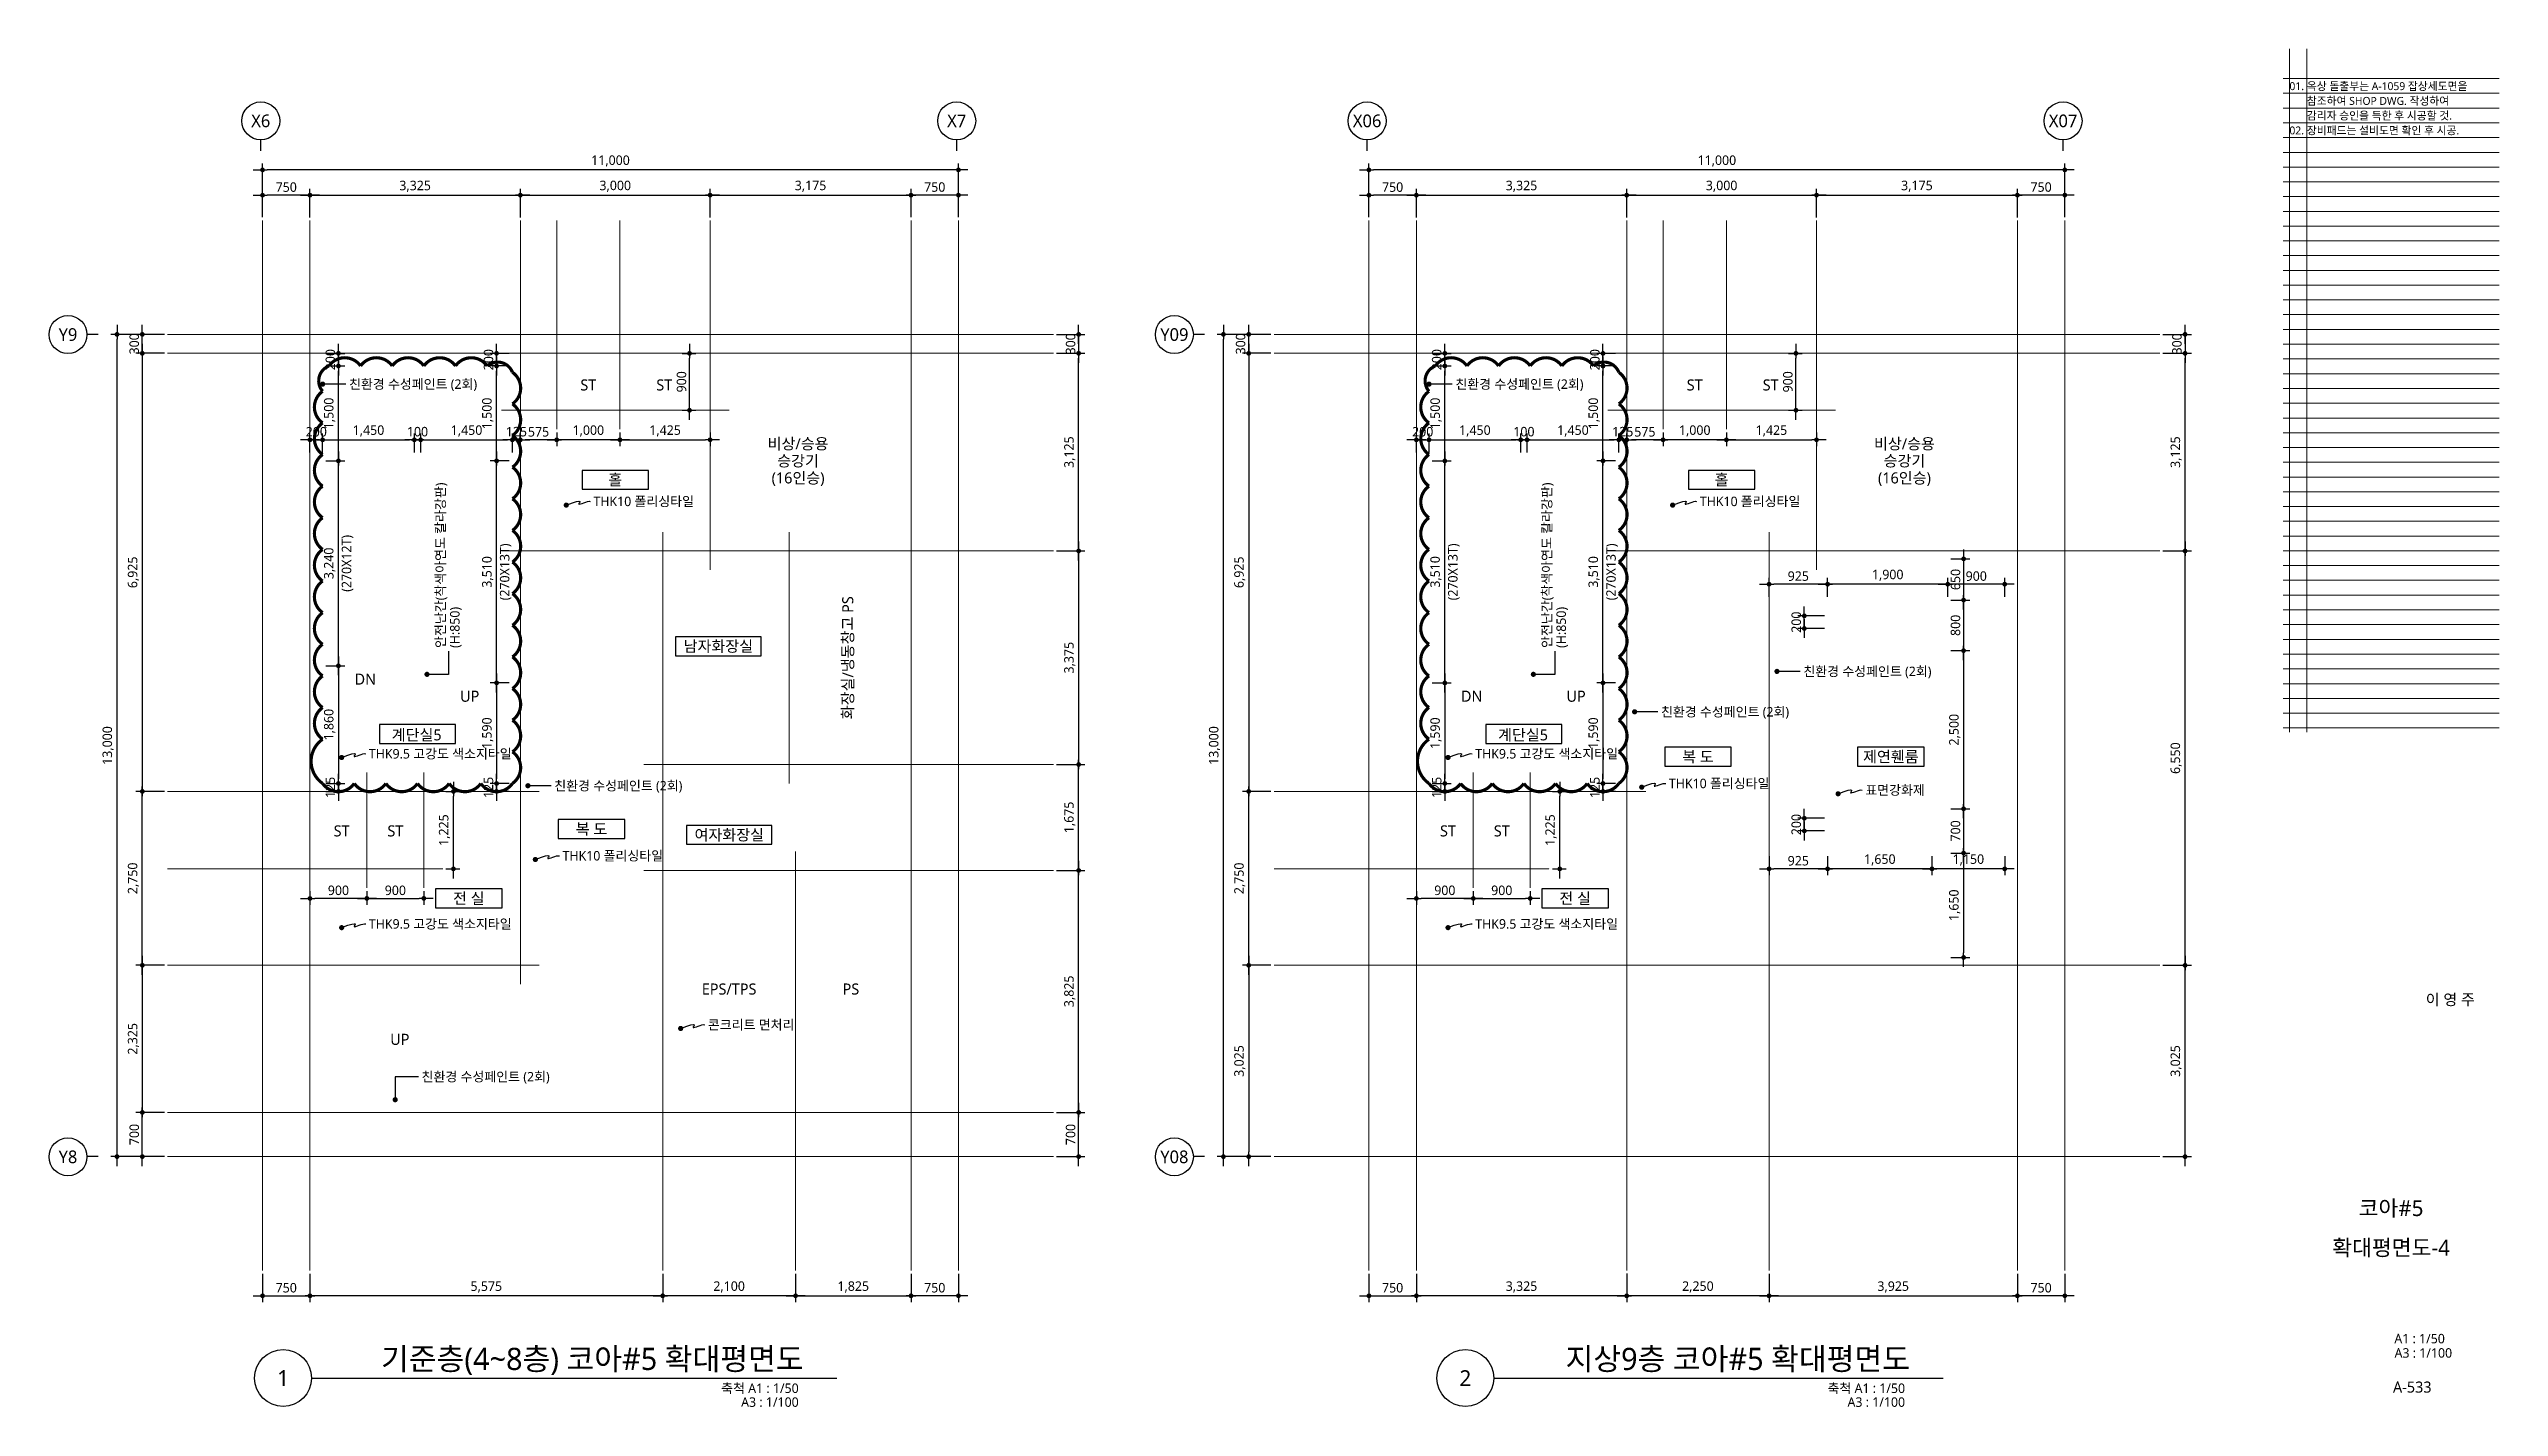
# Model space of a CAD drawing. Header units: millimetres. Extents: x 3320976 to 3527701, y 1183647 to 1243117.
# Drawn here: x 3446976 to 3485701, y 1221647 to 1243117 of the extents above; entities that cross this region are included whole.
import ezdxf
from ezdxf.enums import TextEntityAlignment as Align

# ---------------------------------------------------------------- set-up
doc = ezdxf.new("R2010")
doc.units = ezdxf.units.MM
doc.header["$MEASUREMENT"] = 0
doc.linetypes.add('CEN', pattern=[62, 60, -1, 0, -1])
doc.layers.get('0').update_dxf_attribs({"linetype": 'CONTINUOUS'})
for name, color, linetype, lineweight in [('A-AXIS-BUBL', 7, 'CONTINUOUS', 25), ('A-BORD-TEXT', 3, 'CONTINUOUS', 25), ('A-CNTL', 1, 'CEN', 15), ('A-DIMS', 7, 'CONTINUOUS', 25), ('A-MKXS-LEAD', 7, 'CONTINUOUS', 25), ('A-MKXS-TEXT1', 3, 'CONTINUOUS', 25), ('A-MKXX-NAME', 3, 'CONTINUOUS', 25), ('A-MKXX-SYMB', 7, 'CONTINUOUS', 25), ('A-XXXX-SYMB', 7, 'CONTINUOUS', 25), ('A-XXXX-TXT1', 3, 'CONTINUOUS', 25), ('A-XXXX-TXT2', 3, 'CONTINUOUS', 25), ('REV-202205', 20, 'CONTINUOUS', 25)]:
    doc.layers.add(name, color=color, linetype=linetype, lineweight=lineweight)
doc.layers.add('A-XXXX-NPLT', color=144, linetype='CONTINUOUS', lineweight=15, plot=False)
doc.styles.add('HY울릉도L', font='')
doc.styles.add('맑은 고딕', font='malgun.ttf')
doc.styles.add('맑은고딕', font='malgun.ttf')
doc.styles.get('HY울릉도L').set_extended_font_data('HYwulM')
doc.dimstyles.new('CDIM', dxfattribs={"dimtxt": 3, "dimasz": 1.5, "dimexe": 2, "dimexo": 1, "dimgap": 1, "dimtad": 1, "dimdec": 0, "dimrnd": 0.5, "dimzin": 0, "dimdsep": 32, "dimlunit": 6, "dimtxsty": 'HY울릉도L', "dimblk1": '_CIDOT', "dimblk2": '_CIDOT', "dimsah": 1, "dimcen": 5.5, "dimclrd": 2, "dimclre": 2, "dimclrt": 7, "dimadec": 0, "dimazin": 0, "dimtfac": 1, "dimtdec": 0, "dimtix": 1, "dimtmove": 2, "dimatfit": 1, "dimldrblk": '_CIDOT', "dimfxl": 1, "dimtolj": 1, "dimtzin": 0, "dimlwd": -1, "dimarcsym": 0})

msp = doc.modelspace()

# ---------------------------------------------------------------- texts
at = {"layer": 'A-BORD-TEXT', "style": '맑은고딕'}
for s, height, p in [('이 영 주', 175, (3485320.6, 1228001.5)), ('A1 : 1/50', 150, (3484845.7, 1222653.9)), ('A3 : 1/100', 150, (3484960.7, 1222427.1)), ('A-533', 175, (3484636, 1221875.3))]:
    msp.add_text(s, height=height, dxfattribs=at).set_placement(p, align=Align.RIGHT)
for s, p in [('코아#5', (3483995, 1224791.7)), ('확대평면도-4', (3483995, 1224166.7))]:
    msp.add_text(s, height=250, dxfattribs=at).set_placement(p, align=Align.MIDDLE_CENTER)
at = {"layer": 'A-MKXS-TEXT1', "style": '맑은고딕'}
for s, p in [('친환경 수성페인트 (2회)', (3451718.5, 1237818.6)), ('친환경 수성페인트 (2회)', (3469206, 1237818.6)), ('THK10 폴리싱타일', (3455581.7, 1235964.7)), ('THK10 폴리싱타일', (3473069.2, 1235964.7)), ('친환경 수성페인트 (2회)', (3474706, 1233277)), ('친환경 수성페인트 (2회)', (3472455.8, 1232637.9)), ('THK9.5 고강도 색소지타일', (3452031.7, 1231974.9)), ('THK9.5 고강도 색소지타일', (3469519.2, 1231974.9)), ('친환경 수성페인트 (2회)', (3454963, 1231469.3)), ('THK10 폴리싱타일', (3472580.5, 1231505.3)), ('표면강화제', (3475684.7, 1231400.6)), ('THK10 폴리싱타일', (3455093, 1230362.1)), ('THK9.5 고강도 색소지타일', (3452031.7, 1229284.8)), ('THK9.5 고강도 색소지타일', (3469519.2, 1229284.8)), ('콘크리트 면처리', (3457390.1, 1227690.8)), ('친환경 수성페인트 (2회)', (3452865.5, 1226869.3))]:
    msp.add_text(s, height=150, dxfattribs=at).set_placement(p, align=Align.MIDDLE_LEFT)
for s, p in [('안전난간(착색아연도 칼라강판)', (3453163.1, 1233647.4)), ('안전난간(착색아연도 칼라강판)', (3470650.6, 1233647.4)), ('(H:850)', (3453390.6, 1233647.4)), ('(H:850)', (3470878.1, 1233647.4))]:
    msp.add_text(s, height=150, rotation=90, dxfattribs=at).set_placement(p, align=Align.MIDDLE_LEFT)
at = {"layer": 'A-MKXX-NAME', "style": '맑은고딕'}
for s, p in [('ST', (3455501.3, 1237805.4)), ('ST', (3456701.3, 1237805.4)), ('ST', (3472988.8, 1237805.4)), ('ST', (3474188.8, 1237805.4)), ('홀', (3455926.3, 1236305.4)), ('홀', (3473413.8, 1236305.4)), ('남자화장실', (3457556.3, 1233675.4)), ('DN', (3451976.3, 1233154.5)), ('UP', (3453626.3, 1232884.5)), ('DN', (3469463.6, 1232884.5)), ('UP', (3471113.6, 1232884.5)), ('계단실5', (3452787.7, 1232273.9)), ('계단실5', (3470275.2, 1232273.9)), ('복 도', (3473038.8, 1231927.6)), ('제연휀룸', (3476088.8, 1231927.6)), ('ST', (3451601.3, 1230755.4)), ('ST', (3452451.3, 1230755.4)), ('복 도', (3455551.3, 1230784.4)), ('여자화장실', (3457728.7, 1230692.9)), ('ST', (3469088.8, 1230755.4)), ('ST', (3469938.8, 1230755.4)), ('전 실', (3453611.9, 1229687.9)), ('전 실', (3471099.4, 1229687.9)), ('EPS/TPS', (3457726.3, 1228255.4)), ('PS', (3459651.3, 1228255.4)), ('UP', (3452521.9, 1227459.9))]:
    msp.add_text(s, height=175, dxfattribs=at).set_placement(p, align=Align.MIDDLE_CENTER)
msp.add_text('화장실/냉동창고 PS', height=175, rotation=90, dxfattribs=at).set_placement((3459601.3, 1233492.9), align=Align.MIDDLE_CENTER)
at = {"layer": 'A-XXXX-TXT1', "style": '맑은고딕'}
for s, p in [('기준층(4~8층) 코아#5 확대평면도', (3458904.3, 1222128.1)), ('지상9층 코아#5 확대평면도', (3476391.8, 1222128.1))]:
    msp.add_text(s, height=350, dxfattribs=at).set_placement(p, align=Align.BOTTOM_RIGHT)
for s, p in [('1', (3450676.3, 1222105.4)), ('2', (3469363.8, 1222105.4))]:
    msp.add_text(s, height=250, dxfattribs=at).set_placement(p, align=Align.MIDDLE)
for s, p in [('축척 A1 : 1/50', (3458826.4, 1222019.3)), ('A3 : 1/100', (3458826.4, 1221800.4)), ('축척 A1 : 1/50', (3476313.9, 1222019.3)), ('A3 : 1/100', (3476313.9, 1221800.4))]:
    msp.add_text(s, height=150, dxfattribs=at).set_placement(p, align=Align.TOP_RIGHT)

# ---------------------------------------------------------------- blocks, each defined once
blk = doc.blocks.new('_CIDOT')
at = {"color": 0, "linetype": 'ByBlock'}
blk.add_line((2, 0), (-1, 0), dxfattribs=at)
at = {"color": 0, "linetype": 'ByBlock', "const_width": 0.5}
blk.add_lwpolyline([(-0.25, 0, 1), (0.25, 0, 1)], format="xyb", close=True, dxfattribs=at)
blk = doc.blocks.new('*D488')
at = {"layer": 'A-DIMS', "lineweight": -2, "transparency": 16777216}
for p, q in [((-10975, 14850), (-10975, 15700)), ((25, 14850), (25, 15700))]:
    blk.add_line(p, q, dxfattribs=at)
at = {"layer": 'A-DIMS', "transparency": 16777216}
blk.add_line((-50, 15600), (-10900, 15600), dxfattribs=at)
at = {"layer": 'A-DIMS', "transparency": 16777216, "xscale": 75, "yscale": 75, "zscale": 75, "rotation": 180}
blk.add_blockref('_CIDOT', (-10975, 15600), dxfattribs=at)
at = {"layer": 'A-DIMS', "transparency": 16777216, "xscale": 75, "yscale": 75, "zscale": 75}
blk.add_blockref('_CIDOT', (25, 15600), dxfattribs=at)
at = {"layer": 'A-DIMS', "color": 3, "transparency": 16777216, "insert": (-5475, 15740), "char_height": 150, "attachment_point": 5, "style": '맑은고딕'}
blk.add_mtext('\\A1;11,000', dxfattribs=at)
blk = doc.blocks.new('*D489')
at = {"layer": 'A-DIMS', "lineweight": -2, "transparency": 16777216}
for p, q in [((-10975, 14850), (-10975, 15300)), ((-10225, 14849), (-10225, 15300))]:
    blk.add_line(p, q, dxfattribs=at)
at = {"layer": 'A-DIMS', "transparency": 16777216}
blk.add_line((-10300, 15200), (-10900, 15200), dxfattribs=at)
at = {"layer": 'A-DIMS', "transparency": 16777216, "xscale": 75, "yscale": 75, "zscale": 75, "rotation": 180}
blk.add_blockref('_CIDOT', (-10975, 15200), dxfattribs=at)
at = {"layer": 'A-DIMS', "transparency": 16777216, "xscale": 75, "yscale": 75, "zscale": 75}
blk.add_blockref('_CIDOT', (-10225, 15200), dxfattribs=at)
at = {"layer": 'A-DIMS', "color": 3, "transparency": 16777216, "insert": (-10600, 15327), "char_height": 150, "attachment_point": 5, "style": '맑은고딕'}
blk.add_mtext('\\A1;750', dxfattribs=at)
blk = doc.blocks.new('*D490')
at = {"layer": 'A-DIMS', "lineweight": -2, "transparency": 16777216}
for p, q in [((-12525, 13000), (-13375, 13000)), ((-12525, 0), (-13375, 0))]:
    blk.add_line(p, q, dxfattribs=at)
at = {"layer": 'A-DIMS', "transparency": 16777216}
blk.add_line((-13275, 75), (-13275, 12925), dxfattribs=at)
at = {"layer": 'A-DIMS', "transparency": 16777216, "xscale": 75, "yscale": 75, "zscale": 75}
for p, rotation in [((-13275, 13000), 90), ((-13275, 0), 270)]:
    blk.add_blockref('_CIDOT', p, dxfattribs=dict(at, rotation=rotation))
at = {"layer": 'A-DIMS', "color": 3, "transparency": 16777216, "insert": (-13415, 6500), "char_height": 150, "attachment_point": 5, "rotation": 90, "style": '맑은고딕'}
blk.add_mtext('\\A1;13,000', dxfattribs=at)
blk = doc.blocks.new('*D491')
at = {"layer": 'A-DIMS', "lineweight": -2, "transparency": 16777216}
for p, q in [((-12525, 700), (-12975, 700)), ((-12525, 0), (-12975, 0))]:
    blk.add_line(p, q, dxfattribs=at)
at = {"layer": 'A-DIMS', "transparency": 16777216}
blk.add_line((-12875, 75), (-12875, 625), dxfattribs=at)
at = {"layer": 'A-DIMS', "transparency": 16777216, "xscale": 75, "yscale": 75, "zscale": 75}
for p, rotation in [((-12875, 700), 90), ((-12875, 0), 270)]:
    blk.add_blockref('_CIDOT', p, dxfattribs=dict(at, rotation=rotation))
at = {"layer": 'A-DIMS', "color": 3, "transparency": 16777216, "insert": (-13002, 350), "char_height": 150, "attachment_point": 5, "rotation": 90, "style": '맑은고딕'}
blk.add_mtext('\\A1;700', dxfattribs=at)
blk = doc.blocks.new('*D492')
at = {"layer": 'A-DIMS', "lineweight": -2, "transparency": 16777216}
for p, q in [((-12525, 13000), (-12975, 13000)), ((-12525, 12700), (-12975, 12700))]:
    blk.add_line(p, q, dxfattribs=at)
at = {"layer": 'A-DIMS', "transparency": 16777216}
for p, q in [((-12875, 13075), (-12875, 13150)), ((-12875, 12700), (-12875, 13000)), ((-12875, 12625), (-12875, 12550))]:
    blk.add_line(p, q, dxfattribs=at)
at = {"layer": 'A-DIMS', "transparency": 16777216, "xscale": 75, "yscale": 75, "zscale": 75}
for p, rotation in [((-12875, 13000), 270), ((-12875, 12700), 90)]:
    blk.add_blockref('_CIDOT', p, dxfattribs=dict(at, rotation=rotation))
at = {"layer": 'A-DIMS', "color": 3, "transparency": 16777216, "insert": (-13002, 12850), "char_height": 150, "attachment_point": 5, "rotation": 90, "style": '맑은고딕'}
blk.add_mtext('\\A1;300', dxfattribs=at)
blk = doc.blocks.new('*D493')
at = {"layer": 'A-DIMS', "lineweight": -2, "transparency": 16777216}
for p, q in [((1575, 4525), (2025, 4525)), ((1575, 700), (2025, 700))]:
    blk.add_line(p, q, dxfattribs=at)
at = {"layer": 'A-DIMS', "transparency": 16777216}
blk.add_line((1925, 775), (1925, 4450), dxfattribs=at)
at = {"layer": 'A-DIMS', "transparency": 16777216, "xscale": 75, "yscale": 75, "zscale": 75}
for p, rotation in [((1925, 4525), 90), ((1925, 700), 270)]:
    blk.add_blockref('_CIDOT', p, dxfattribs=dict(at, rotation=rotation))
at = {"layer": 'A-DIMS', "color": 3, "transparency": 16777216, "insert": (1785, 2613), "char_height": 150, "attachment_point": 5, "rotation": 90, "style": '맑은고딕'}
blk.add_mtext('\\A1;3,825', dxfattribs=at)
blk = doc.blocks.new('*D494')
at = {"layer": 'A-DIMS', "lineweight": -2, "transparency": 16777216}
for p, q in [((1575, 700), (2025, 700)), ((1575, 0), (2025, 0))]:
    blk.add_line(p, q, dxfattribs=at)
at = {"layer": 'A-DIMS', "transparency": 16777216}
blk.add_line((1925, 75), (1925, 625), dxfattribs=at)
at = {"layer": 'A-DIMS', "transparency": 16777216, "xscale": 75, "yscale": 75, "zscale": 75}
for p, rotation in [((1925, 700), 90), ((1925, 0), 270)]:
    blk.add_blockref('_CIDOT', p, dxfattribs=dict(at, rotation=rotation))
at = {"layer": 'A-DIMS', "color": 3, "transparency": 16777216, "insert": (1798, 350), "char_height": 150, "attachment_point": 5, "rotation": 90, "style": '맑은고딕'}
blk.add_mtext('\\A1;700', dxfattribs=at)
blk = doc.blocks.new('*D495')
at = {"layer": 'A-DIMS', "lineweight": -2, "transparency": 16777216}
for p, q in [((-725, -1850), (-725, -2300)), ((25, -1850), (25, -2300))]:
    blk.add_line(p, q, dxfattribs=at)
at = {"layer": 'A-DIMS', "transparency": 16777216}
blk.add_line((-50, -2200), (-650, -2200), dxfattribs=at)
at = {"layer": 'A-DIMS', "transparency": 16777216, "xscale": 75, "yscale": 75, "zscale": 75, "rotation": 180}
blk.add_blockref('_CIDOT', (-725, -2200), dxfattribs=at)
at = {"layer": 'A-DIMS', "transparency": 16777216, "xscale": 75, "yscale": 75, "zscale": 75}
blk.add_blockref('_CIDOT', (25, -2200), dxfattribs=at)
at = {"layer": 'A-DIMS', "color": 3, "transparency": 16777216, "insert": (-350, -2073), "char_height": 150, "attachment_point": 5, "style": '맑은고딕'}
blk.add_mtext('\\A1;750', dxfattribs=at)
blk = doc.blocks.new('*D496')
at = {"layer": 'A-DIMS', "lineweight": -2, "transparency": 16777216}
for p, q in [((-4650, -1850), (-4650, -2300)), ((-2550, -1850), (-2550, -2300))]:
    blk.add_line(p, q, dxfattribs=at)
at = {"layer": 'A-DIMS', "transparency": 16777216}
blk.add_line((-2625, -2200), (-4575, -2200), dxfattribs=at)
at = {"layer": 'A-DIMS', "transparency": 16777216, "xscale": 75, "yscale": 75, "zscale": 75, "rotation": 180}
blk.add_blockref('_CIDOT', (-4650, -2200), dxfattribs=at)
at = {"layer": 'A-DIMS', "transparency": 16777216, "xscale": 75, "yscale": 75, "zscale": 75}
blk.add_blockref('_CIDOT', (-2550, -2200), dxfattribs=at)
at = {"layer": 'A-DIMS', "color": 3, "transparency": 16777216, "insert": (-3600, -2060), "char_height": 150, "attachment_point": 5, "style": '맑은고딕'}
blk.add_mtext('\\A1;2,100', dxfattribs=at)
blk = doc.blocks.new('*D497')
at = {"layer": 'A-DIMS', "lineweight": -2, "transparency": 16777216}
for p, q in [((-10975, -1850), (-10975, -2300)), ((-10225, -1850), (-10225, -2300))]:
    blk.add_line(p, q, dxfattribs=at)
at = {"layer": 'A-DIMS', "transparency": 16777216}
blk.add_line((-10900, -2200), (-10300, -2200), dxfattribs=at)
at = {"layer": 'A-DIMS', "transparency": 16777216, "xscale": 75, "yscale": 75, "zscale": 75, "rotation": 180}
blk.add_blockref('_CIDOT', (-10975, -2200), dxfattribs=at)
at = {"layer": 'A-DIMS', "transparency": 16777216, "xscale": 75, "yscale": 75, "zscale": 75}
blk.add_blockref('_CIDOT', (-10225, -2200), dxfattribs=at)
at = {"layer": 'A-DIMS', "color": 3, "transparency": 16777216, "insert": (-10600, -2073), "char_height": 150, "attachment_point": 5, "style": '맑은고딕'}
blk.add_mtext('\\A1;750', dxfattribs=at)
blk = doc.blocks.new('*D498')
at = {"layer": 'A-DIMS', "lineweight": -2, "transparency": 16777216}
for p, q in [((-10225, -1850), (-10225, -2300)), ((-4650, -1850), (-4650, -2300))]:
    blk.add_line(p, q, dxfattribs=at)
at = {"layer": 'A-DIMS', "transparency": 16777216}
blk.add_line((-4725, -2200), (-10150, -2200), dxfattribs=at)
at = {"layer": 'A-DIMS', "transparency": 16777216, "xscale": 75, "yscale": 75, "zscale": 75, "rotation": 180}
blk.add_blockref('_CIDOT', (-10225, -2200), dxfattribs=at)
at = {"layer": 'A-DIMS', "transparency": 16777216, "xscale": 75, "yscale": 75, "zscale": 75}
blk.add_blockref('_CIDOT', (-4650, -2200), dxfattribs=at)
at = {"layer": 'A-DIMS', "color": 3, "transparency": 16777216, "insert": (-7438, -2061), "char_height": 150, "attachment_point": 5, "style": '맑은고딕'}
blk.add_mtext('\\A1;5,575', dxfattribs=at)
blk = doc.blocks.new('*D499')
at = {"layer": 'A-DIMS', "lineweight": -2, "transparency": 16777216}
for p, q in [((1575, 9575), (2025, 9575)), ((1575, 6200), (2025, 6200))]:
    blk.add_line(p, q, dxfattribs=at)
at = {"layer": 'A-DIMS', "transparency": 16777216}
blk.add_line((1925, 9500), (1925, 6275), dxfattribs=at)
at = {"layer": 'A-DIMS', "transparency": 16777216, "xscale": 75, "yscale": 75, "zscale": 75}
for p, rotation in [((1925, 9575), 90), ((1925, 6200), 270)]:
    blk.add_blockref('_CIDOT', p, dxfattribs=dict(at, rotation=rotation))
at = {"layer": 'A-DIMS', "color": 3, "transparency": 16777216, "insert": (1785, 7888), "char_height": 150, "attachment_point": 5, "rotation": 90, "style": '맑은고딕'}
blk.add_mtext('\\A1;3,375', dxfattribs=at)
blk = doc.blocks.new('*D500')
at = {"layer": 'A-DIMS', "lineweight": -2, "transparency": 16777216}
for p, q in [((1575, 13000), (2025, 13000)), ((1575, 12700), (2025, 12700))]:
    blk.add_line(p, q, dxfattribs=at)
at = {"layer": 'A-DIMS', "transparency": 16777216}
for p, q in [((1925, 13075), (1925, 13150)), ((1925, 13000), (1925, 12700)), ((1925, 12625), (1925, 12550))]:
    blk.add_line(p, q, dxfattribs=at)
at = {"layer": 'A-DIMS', "transparency": 16777216, "xscale": 75, "yscale": 75, "zscale": 75}
for p, rotation in [((1925, 13000), 270), ((1925, 12700), 90)]:
    blk.add_blockref('_CIDOT', p, dxfattribs=dict(at, rotation=rotation))
at = {"layer": 'A-DIMS', "color": 3, "transparency": 16777216, "insert": (1798, 12850), "char_height": 150, "attachment_point": 5, "rotation": 90, "style": '맑은고딕'}
blk.add_mtext('\\A1;300', dxfattribs=at)
blk = doc.blocks.new('*D501')
at = {"layer": 'A-DIMS', "lineweight": -2, "transparency": 16777216}
for p, q in [((1575, 12700), (2025, 12700)), ((1575, 9575), (2025, 9575))]:
    blk.add_line(p, q, dxfattribs=at)
at = {"layer": 'A-DIMS', "transparency": 16777216}
blk.add_line((1925, 9650), (1925, 12625), dxfattribs=at)
at = {"layer": 'A-DIMS', "transparency": 16777216, "xscale": 75, "yscale": 75, "zscale": 75}
for p, rotation in [((1925, 12700), 90), ((1925, 9575), 270)]:
    blk.add_blockref('_CIDOT', p, dxfattribs=dict(at, rotation=rotation))
at = {"layer": 'A-DIMS', "color": 3, "transparency": 16777216, "insert": (1785, 11138), "char_height": 150, "attachment_point": 5, "rotation": 90, "style": '맑은고딕'}
blk.add_mtext('\\A1;3,125', dxfattribs=at)
blk = doc.blocks.new('*D502')
at = {"layer": 'A-DIMS', "lineweight": -2, "transparency": 16777216}
for p, q in [((-725, 14851), (-725, 15301)), ((25, 14850), (25, 15301))]:
    blk.add_line(p, q, dxfattribs=at)
at = {"layer": 'A-DIMS', "transparency": 16777216}
blk.add_line((-50, 15201), (-650, 15201), dxfattribs=at)
at = {"layer": 'A-DIMS', "transparency": 16777216, "xscale": 75, "yscale": 75, "zscale": 75, "rotation": 180}
blk.add_blockref('_CIDOT', (-725, 15201), dxfattribs=at)
at = {"layer": 'A-DIMS', "transparency": 16777216, "xscale": 75, "yscale": 75, "zscale": 75}
blk.add_blockref('_CIDOT', (25, 15201), dxfattribs=at)
at = {"layer": 'A-DIMS', "color": 3, "transparency": 16777216, "insert": (-350, 15328), "char_height": 150, "attachment_point": 5, "style": '맑은고딕'}
blk.add_mtext('\\A1;750', dxfattribs=at)
blk = doc.blocks.new('*D503')
at = {"layer": 'A-DIMS', "lineweight": -2, "transparency": 16777216}
for p, q in [((-3900, 14849), (-3900, 15301)), ((-725, 14851), (-725, 15301))]:
    blk.add_line(p, q, dxfattribs=at)
at = {"layer": 'A-DIMS', "transparency": 16777216}
blk.add_line((-3825, 15201), (-800, 15201), dxfattribs=at)
at = {"layer": 'A-DIMS', "transparency": 16777216, "xscale": 75, "yscale": 75, "zscale": 75, "rotation": 180}
blk.add_blockref('_CIDOT', (-3900, 15201), dxfattribs=at)
at = {"layer": 'A-DIMS', "transparency": 16777216, "xscale": 75, "yscale": 75, "zscale": 75}
blk.add_blockref('_CIDOT', (-725, 15201), dxfattribs=at)
at = {"layer": 'A-DIMS', "color": 3, "transparency": 16777216, "insert": (-2313, 15341), "char_height": 150, "attachment_point": 5, "style": '맑은고딕'}
blk.add_mtext('\\A1;3,175', dxfattribs=at)
blk = doc.blocks.new('*D504')
at = {"layer": 'A-DIMS', "lineweight": -2, "transparency": 16777216}
for p, q in [((-10225, 14849), (-10225, 15300)), ((-6900, 14849), (-6900, 15300))]:
    blk.add_line(p, q, dxfattribs=at)
at = {"layer": 'A-DIMS', "transparency": 16777216}
blk.add_line((-10150, 15200), (-6975, 15200), dxfattribs=at)
at = {"layer": 'A-DIMS', "transparency": 16777216, "xscale": 75, "yscale": 75, "zscale": 75, "rotation": 180}
blk.add_blockref('_CIDOT', (-10225, 15200), dxfattribs=at)
at = {"layer": 'A-DIMS', "transparency": 16777216, "xscale": 75, "yscale": 75, "zscale": 75}
blk.add_blockref('_CIDOT', (-6900, 15200), dxfattribs=at)
at = {"layer": 'A-DIMS', "color": 3, "transparency": 16777216, "insert": (-8563, 15340), "char_height": 150, "attachment_point": 5, "style": '맑은고딕'}
blk.add_mtext('\\A1;3,325', dxfattribs=at)
blk = doc.blocks.new('*D505')
at = {"layer": 'A-DIMS', "lineweight": -2, "transparency": 16777216}
for p, q in [((-6900, 14849), (-6900, 15301)), ((-3900, 14851), (-3900, 15301))]:
    blk.add_line(p, q, dxfattribs=at)
at = {"layer": 'A-DIMS', "transparency": 16777216}
blk.add_line((-6825, 15201), (-3975, 15201), dxfattribs=at)
at = {"layer": 'A-DIMS', "transparency": 16777216, "xscale": 75, "yscale": 75, "zscale": 75, "rotation": 180}
blk.add_blockref('_CIDOT', (-6900, 15201), dxfattribs=at)
at = {"layer": 'A-DIMS', "transparency": 16777216, "xscale": 75, "yscale": 75, "zscale": 75}
blk.add_blockref('_CIDOT', (-3900, 15201), dxfattribs=at)
at = {"layer": 'A-DIMS', "color": 3, "transparency": 16777216, "insert": (-5400, 15341), "char_height": 150, "attachment_point": 5, "style": '맑은고딕'}
blk.add_mtext('\\A1;3,000', dxfattribs=at)
blk = doc.blocks.new('*D506')
at = {"layer": 'A-DIMS', "lineweight": -2, "transparency": 16777216}
for p, q in [((-12525, 12700), (-12975, 12700)), ((-12525, 5775), (-12975, 5775))]:
    blk.add_line(p, q, dxfattribs=at)
at = {"layer": 'A-DIMS', "transparency": 16777216}
blk.add_line((-12875, 12625), (-12875, 5850), dxfattribs=at)
at = {"layer": 'A-DIMS', "transparency": 16777216, "xscale": 75, "yscale": 75, "zscale": 75}
for p, rotation in [((-12875, 12700), 90), ((-12875, 5775), 270)]:
    blk.add_blockref('_CIDOT', p, dxfattribs=dict(at, rotation=rotation))
at = {"layer": 'A-DIMS', "color": 3, "transparency": 16777216, "insert": (-13015, 9237), "char_height": 150, "attachment_point": 5, "rotation": 90, "style": '맑은고딕'}
blk.add_mtext('\\A1;6,925', dxfattribs=at)
blk = doc.blocks.new('*D507')
at = {"layer": 'A-DIMS', "lineweight": -2, "transparency": 16777216}
for p, q in [((-12525, 3025), (-12975, 3025)), ((-12525, 700), (-12975, 700))]:
    blk.add_line(p, q, dxfattribs=at)
at = {"layer": 'A-DIMS', "transparency": 16777216}
blk.add_line((-12875, 2950), (-12875, 775), dxfattribs=at)
at = {"layer": 'A-DIMS', "transparency": 16777216, "xscale": 75, "yscale": 75, "zscale": 75}
for p, rotation in [((-12875, 3025), 90), ((-12875, 700), 270)]:
    blk.add_blockref('_CIDOT', p, dxfattribs=dict(at, rotation=rotation))
at = {"layer": 'A-DIMS', "color": 3, "transparency": 16777216, "insert": (-13015, 1863), "char_height": 150, "attachment_point": 5, "rotation": 90, "style": '맑은고딕'}
blk.add_mtext('\\A1;2,325', dxfattribs=at)
blk = doc.blocks.new('*D508')
at = {"layer": 'A-DIMS', "lineweight": -2, "transparency": 16777216}
for p, q in [((-12525, 5775), (-12975, 5775)), ((-12525, 3025), (-12975, 3025))]:
    blk.add_line(p, q, dxfattribs=at)
at = {"layer": 'A-DIMS', "transparency": 16777216}
blk.add_line((-12875, 3100), (-12875, 5700), dxfattribs=at)
at = {"layer": 'A-DIMS', "transparency": 16777216, "xscale": 75, "yscale": 75, "zscale": 75}
for p, rotation in [((-12875, 5775), 90), ((-12875, 3025), 270)]:
    blk.add_blockref('_CIDOT', p, dxfattribs=dict(at, rotation=rotation))
at = {"layer": 'A-DIMS', "color": 3, "transparency": 16777216, "insert": (-13015, 4400), "char_height": 150, "attachment_point": 5, "rotation": 90, "style": '맑은고딕'}
blk.add_mtext('\\A1;2,750', dxfattribs=at)
blk = doc.blocks.new('*D509')
at = {"layer": 'A-DIMS', "lineweight": -2, "transparency": 16777216}
for p, q in [((-2550, -1850), (-2550, -2300)), ((-725, -1850), (-725, -2300))]:
    blk.add_line(p, q, dxfattribs=at)
at = {"layer": 'A-DIMS', "transparency": 16777216}
blk.add_line((-2475, -2200), (-800, -2200), dxfattribs=at)
at = {"layer": 'A-DIMS', "transparency": 16777216, "xscale": 75, "yscale": 75, "zscale": 75, "rotation": 180}
blk.add_blockref('_CIDOT', (-2550, -2200), dxfattribs=at)
at = {"layer": 'A-DIMS', "transparency": 16777216, "xscale": 75, "yscale": 75, "zscale": 75}
blk.add_blockref('_CIDOT', (-725, -2200), dxfattribs=at)
at = {"layer": 'A-DIMS', "color": 3, "transparency": 16777216, "insert": (-1638, -2060), "char_height": 150, "attachment_point": 5, "style": '맑은고딕'}
blk.add_mtext('\\A1;1,825', dxfattribs=at)
blk = doc.blocks.new('*D510')
at = {"layer": 'A-DIMS', "lineweight": -2, "transparency": 16777216}
for p, q in [((1575, 6200), (2025, 6200)), ((1575, 4525), (2025, 4525))]:
    blk.add_line(p, q, dxfattribs=at)
at = {"layer": 'A-DIMS', "transparency": 16777216}
blk.add_line((1925, 4600), (1925, 6125), dxfattribs=at)
at = {"layer": 'A-DIMS', "transparency": 16777216, "xscale": 75, "yscale": 75, "zscale": 75}
for p, rotation in [((1925, 6200), 90), ((1925, 4525), 270)]:
    blk.add_blockref('_CIDOT', p, dxfattribs=dict(at, rotation=rotation))
at = {"layer": 'A-DIMS', "color": 3, "transparency": 16777216, "insert": (1785, 5363), "char_height": 150, "attachment_point": 5, "rotation": 90, "style": '맑은고딕'}
blk.add_mtext('\\A1;1,675', dxfattribs=at)
blk = doc.blocks.new('*D137')
at = {"layer": 'A-DIMS', "lineweight": -2, "transparency": 16777216}
for p, q in [((-10975, 14850), (-10975, 15700)), ((25, 14850), (25, 15700))]:
    blk.add_line(p, q, dxfattribs=at)
at = {"layer": 'A-DIMS', "transparency": 16777216}
blk.add_line((-50, 15600), (-10900, 15600), dxfattribs=at)
at = {"layer": 'A-DIMS', "transparency": 16777216, "xscale": 75, "yscale": 75, "zscale": 75, "rotation": 180}
blk.add_blockref('_CIDOT', (-10975, 15600), dxfattribs=at)
at = {"layer": 'A-DIMS', "transparency": 16777216, "xscale": 75, "yscale": 75, "zscale": 75}
blk.add_blockref('_CIDOT', (25, 15600), dxfattribs=at)
at = {"layer": 'A-DIMS', "color": 3, "transparency": 16777216, "insert": (-5475, 15740), "char_height": 150, "attachment_point": 5, "style": '맑은고딕'}
blk.add_mtext('\\A1;11,000', dxfattribs=at)
blk = doc.blocks.new('*D138')
at = {"layer": 'A-DIMS', "lineweight": -2, "transparency": 16777216}
for p, q in [((-10975, 14850), (-10975, 15300)), ((-10225, 14849), (-10225, 15300))]:
    blk.add_line(p, q, dxfattribs=at)
at = {"layer": 'A-DIMS', "transparency": 16777216}
blk.add_line((-10300, 15200), (-10900, 15200), dxfattribs=at)
at = {"layer": 'A-DIMS', "transparency": 16777216, "xscale": 75, "yscale": 75, "zscale": 75, "rotation": 180}
blk.add_blockref('_CIDOT', (-10975, 15200), dxfattribs=at)
at = {"layer": 'A-DIMS', "transparency": 16777216, "xscale": 75, "yscale": 75, "zscale": 75}
blk.add_blockref('_CIDOT', (-10225, 15200), dxfattribs=at)
at = {"layer": 'A-DIMS', "color": 3, "transparency": 16777216, "insert": (-10600, 15327), "char_height": 150, "attachment_point": 5, "style": '맑은고딕'}
blk.add_mtext('\\A1;750', dxfattribs=at)
blk = doc.blocks.new('*D139')
at = {"layer": 'A-DIMS', "lineweight": -2, "transparency": 16777216}
for p, q in [((-12525, 13000), (-13375, 13000)), ((-12525, 0), (-13375, 0))]:
    blk.add_line(p, q, dxfattribs=at)
at = {"layer": 'A-DIMS', "transparency": 16777216}
blk.add_line((-13275, 75), (-13275, 12925), dxfattribs=at)
at = {"layer": 'A-DIMS', "transparency": 16777216, "xscale": 75, "yscale": 75, "zscale": 75}
for p, rotation in [((-13275, 13000), 90), ((-13275, 0), 270)]:
    blk.add_blockref('_CIDOT', p, dxfattribs=dict(at, rotation=rotation))
at = {"layer": 'A-DIMS', "color": 3, "transparency": 16777216, "insert": (-13415, 6500), "char_height": 150, "attachment_point": 5, "rotation": 90, "style": '맑은고딕'}
blk.add_mtext('\\A1;13,000', dxfattribs=at)
blk = doc.blocks.new('*D140')
at = {"layer": 'A-DIMS', "lineweight": -2, "transparency": 16777216}
for p, q in [((-12525, 13000), (-12975, 13000)), ((-12525, 12700), (-12975, 12700))]:
    blk.add_line(p, q, dxfattribs=at)
at = {"layer": 'A-DIMS', "transparency": 16777216}
for p, q in [((-12875, 13075), (-12875, 13150)), ((-12875, 12700), (-12875, 13000)), ((-12875, 12625), (-12875, 12550))]:
    blk.add_line(p, q, dxfattribs=at)
at = {"layer": 'A-DIMS', "transparency": 16777216, "xscale": 75, "yscale": 75, "zscale": 75}
for p, rotation in [((-12875, 13000), 270), ((-12875, 12700), 90)]:
    blk.add_blockref('_CIDOT', p, dxfattribs=dict(at, rotation=rotation))
at = {"layer": 'A-DIMS', "color": 3, "transparency": 16777216, "insert": (-13002, 12850), "char_height": 150, "attachment_point": 5, "rotation": 90, "style": '맑은고딕'}
blk.add_mtext('\\A1;300', dxfattribs=at)
blk = doc.blocks.new('*D141')
at = {"layer": 'A-DIMS', "lineweight": -2, "transparency": 16777216}
for p, q in [((1575, 9575), (2025, 9575)), ((1575, 3025), (2025, 3025))]:
    blk.add_line(p, q, dxfattribs=at)
at = {"layer": 'A-DIMS', "transparency": 16777216}
blk.add_line((1925, 3100), (1925, 9500), dxfattribs=at)
at = {"layer": 'A-DIMS', "transparency": 16777216, "xscale": 75, "yscale": 75, "zscale": 75}
for p, rotation in [((1925, 9575), 90), ((1925, 3025), 270)]:
    blk.add_blockref('_CIDOT', p, dxfattribs=dict(at, rotation=rotation))
at = {"layer": 'A-DIMS', "color": 3, "transparency": 16777216, "insert": (1785, 6300), "char_height": 150, "attachment_point": 5, "rotation": 90, "style": '맑은고딕'}
blk.add_mtext('\\A1;6,550', dxfattribs=at)
blk = doc.blocks.new('*D142')
at = {"layer": 'A-DIMS', "lineweight": -2, "transparency": 16777216}
for p, q in [((1575, 3025), (2025, 3025)), ((1575, 0), (2025, 0))]:
    blk.add_line(p, q, dxfattribs=at)
at = {"layer": 'A-DIMS', "transparency": 16777216}
blk.add_line((1925, 75), (1925, 2950), dxfattribs=at)
at = {"layer": 'A-DIMS', "transparency": 16777216, "xscale": 75, "yscale": 75, "zscale": 75}
for p, rotation in [((1925, 3025), 90), ((1925, 0), 270)]:
    blk.add_blockref('_CIDOT', p, dxfattribs=dict(at, rotation=rotation))
at = {"layer": 'A-DIMS', "color": 3, "transparency": 16777216, "insert": (1785, 1512), "char_height": 150, "attachment_point": 5, "rotation": 90, "style": '맑은고딕'}
blk.add_mtext('\\A1;3,025', dxfattribs=at)
blk = doc.blocks.new('*D143')
at = {"layer": 'A-DIMS', "lineweight": -2, "transparency": 16777216}
for p, q in [((-725, -1850), (-725, -2300)), ((25, -1850), (25, -2300))]:
    blk.add_line(p, q, dxfattribs=at)
at = {"layer": 'A-DIMS', "transparency": 16777216}
blk.add_line((-50, -2200), (-650, -2200), dxfattribs=at)
at = {"layer": 'A-DIMS', "transparency": 16777216, "xscale": 75, "yscale": 75, "zscale": 75, "rotation": 180}
blk.add_blockref('_CIDOT', (-725, -2200), dxfattribs=at)
at = {"layer": 'A-DIMS', "transparency": 16777216, "xscale": 75, "yscale": 75, "zscale": 75}
blk.add_blockref('_CIDOT', (25, -2200), dxfattribs=at)
at = {"layer": 'A-DIMS', "color": 3, "transparency": 16777216, "insert": (-350, -2073), "char_height": 150, "attachment_point": 5, "style": '맑은고딕'}
blk.add_mtext('\\A1;750', dxfattribs=at)
blk = doc.blocks.new('*D144')
at = {"layer": 'A-DIMS', "lineweight": -2, "transparency": 16777216}
for p, q in [((-6900, -1849), (-6900, -2300)), ((-4650, -1851), (-4650, -2300))]:
    blk.add_line(p, q, dxfattribs=at)
at = {"layer": 'A-DIMS', "transparency": 16777216}
blk.add_line((-4725, -2200), (-6825, -2200), dxfattribs=at)
at = {"layer": 'A-DIMS', "transparency": 16777216, "xscale": 75, "yscale": 75, "zscale": 75, "rotation": 180}
blk.add_blockref('_CIDOT', (-6900, -2200), dxfattribs=at)
at = {"layer": 'A-DIMS', "transparency": 16777216, "xscale": 75, "yscale": 75, "zscale": 75}
blk.add_blockref('_CIDOT', (-4650, -2200), dxfattribs=at)
at = {"layer": 'A-DIMS', "color": 3, "transparency": 16777216, "insert": (-5775, -2060), "char_height": 150, "attachment_point": 5, "style": '맑은고딕'}
blk.add_mtext('\\A1;2,250', dxfattribs=at)
blk = doc.blocks.new('*D145')
at = {"layer": 'A-DIMS', "lineweight": -2, "transparency": 16777216}
for p, q in [((-10975, -1850), (-10975, -2300)), ((-10225, -1851), (-10225, -2300))]:
    blk.add_line(p, q, dxfattribs=at)
at = {"layer": 'A-DIMS', "transparency": 16777216}
blk.add_line((-10900, -2200), (-10300, -2200), dxfattribs=at)
at = {"layer": 'A-DIMS', "transparency": 16777216, "xscale": 75, "yscale": 75, "zscale": 75, "rotation": 180}
blk.add_blockref('_CIDOT', (-10975, -2200), dxfattribs=at)
at = {"layer": 'A-DIMS', "transparency": 16777216, "xscale": 75, "yscale": 75, "zscale": 75}
blk.add_blockref('_CIDOT', (-10225, -2200), dxfattribs=at)
at = {"layer": 'A-DIMS', "color": 3, "transparency": 16777216, "insert": (-10600, -2073), "char_height": 150, "attachment_point": 5, "style": '맑은고딕'}
blk.add_mtext('\\A1;750', dxfattribs=at)
blk = doc.blocks.new('*D146')
at = {"layer": 'A-DIMS', "lineweight": -2, "transparency": 16777216}
for p, q in [((-10225, -1851), (-10225, -2300)), ((-6900, -1849), (-6900, -2300))]:
    blk.add_line(p, q, dxfattribs=at)
at = {"layer": 'A-DIMS', "transparency": 16777216}
blk.add_line((-6975, -2200), (-10150, -2200), dxfattribs=at)
at = {"layer": 'A-DIMS', "transparency": 16777216, "xscale": 75, "yscale": 75, "zscale": 75, "rotation": 180}
blk.add_blockref('_CIDOT', (-10225, -2200), dxfattribs=at)
at = {"layer": 'A-DIMS', "transparency": 16777216, "xscale": 75, "yscale": 75, "zscale": 75}
blk.add_blockref('_CIDOT', (-6900, -2200), dxfattribs=at)
at = {"layer": 'A-DIMS', "color": 3, "transparency": 16777216, "insert": (-8563, -2060), "char_height": 150, "attachment_point": 5, "style": '맑은고딕'}
blk.add_mtext('\\A1;3,325', dxfattribs=at)
blk = doc.blocks.new('*D147')
at = {"layer": 'A-DIMS', "lineweight": -2, "transparency": 16777216}
for p, q in [((1575, 13000), (2025, 13000)), ((1575, 12700), (2025, 12700))]:
    blk.add_line(p, q, dxfattribs=at)
at = {"layer": 'A-DIMS', "transparency": 16777216}
for p, q in [((1925, 13075), (1925, 13150)), ((1925, 13000), (1925, 12700)), ((1925, 12625), (1925, 12550))]:
    blk.add_line(p, q, dxfattribs=at)
at = {"layer": 'A-DIMS', "transparency": 16777216, "xscale": 75, "yscale": 75, "zscale": 75}
for p, rotation in [((1925, 13000), 270), ((1925, 12700), 90)]:
    blk.add_blockref('_CIDOT', p, dxfattribs=dict(at, rotation=rotation))
at = {"layer": 'A-DIMS', "color": 3, "transparency": 16777216, "insert": (1798, 12850), "char_height": 150, "attachment_point": 5, "rotation": 90, "style": '맑은고딕'}
blk.add_mtext('\\A1;300', dxfattribs=at)
blk = doc.blocks.new('*D148')
at = {"layer": 'A-DIMS', "lineweight": -2, "transparency": 16777216}
for p, q in [((1575, 12700), (2025, 12700)), ((1575, 9575), (2025, 9575))]:
    blk.add_line(p, q, dxfattribs=at)
at = {"layer": 'A-DIMS', "transparency": 16777216}
blk.add_line((1925, 9650), (1925, 12625), dxfattribs=at)
at = {"layer": 'A-DIMS', "transparency": 16777216, "xscale": 75, "yscale": 75, "zscale": 75}
for p, rotation in [((1925, 12700), 90), ((1925, 9575), 270)]:
    blk.add_blockref('_CIDOT', p, dxfattribs=dict(at, rotation=rotation))
at = {"layer": 'A-DIMS', "color": 3, "transparency": 16777216, "insert": (1785, 11138), "char_height": 150, "attachment_point": 5, "rotation": 90, "style": '맑은고딕'}
blk.add_mtext('\\A1;3,125', dxfattribs=at)
blk = doc.blocks.new('*D129')
at = {"layer": 'A-DIMS', "lineweight": -2, "transparency": 16777216}
for p, q in [((-725, 14849), (-725, 15301)), ((25, 14850), (25, 15301))]:
    blk.add_line(p, q, dxfattribs=at)
at = {"layer": 'A-DIMS', "transparency": 16777216}
blk.add_line((-50, 15201), (-650, 15201), dxfattribs=at)
at = {"layer": 'A-DIMS', "transparency": 16777216, "xscale": 75, "yscale": 75, "zscale": 75, "rotation": 180}
blk.add_blockref('_CIDOT', (-725, 15201), dxfattribs=at)
at = {"layer": 'A-DIMS', "transparency": 16777216, "xscale": 75, "yscale": 75, "zscale": 75}
blk.add_blockref('_CIDOT', (25, 15201), dxfattribs=at)
at = {"layer": 'A-DIMS', "color": 3, "transparency": 16777216, "insert": (-350, 15328), "char_height": 150, "attachment_point": 5, "style": '맑은고딕'}
blk.add_mtext('\\A1;750', dxfattribs=at)
blk = doc.blocks.new('*D130')
at = {"layer": 'A-DIMS', "lineweight": -2, "transparency": 16777216}
for p, q in [((-3900, 14849), (-3900, 15301)), ((-725, 14849), (-725, 15301))]:
    blk.add_line(p, q, dxfattribs=at)
at = {"layer": 'A-DIMS', "transparency": 16777216}
blk.add_line((-3825, 15201), (-800, 15201), dxfattribs=at)
at = {"layer": 'A-DIMS', "transparency": 16777216, "xscale": 75, "yscale": 75, "zscale": 75, "rotation": 180}
blk.add_blockref('_CIDOT', (-3900, 15201), dxfattribs=at)
at = {"layer": 'A-DIMS', "transparency": 16777216, "xscale": 75, "yscale": 75, "zscale": 75}
blk.add_blockref('_CIDOT', (-725, 15201), dxfattribs=at)
at = {"layer": 'A-DIMS', "color": 3, "transparency": 16777216, "insert": (-2313, 15341), "char_height": 150, "attachment_point": 5, "style": '맑은고딕'}
blk.add_mtext('\\A1;3,175', dxfattribs=at)
blk = doc.blocks.new('*D131')
at = {"layer": 'A-DIMS', "lineweight": -2, "transparency": 16777216}
for p, q in [((-10225, 14849), (-10225, 15300)), ((-6900, 14849), (-6900, 15300))]:
    blk.add_line(p, q, dxfattribs=at)
at = {"layer": 'A-DIMS', "transparency": 16777216}
blk.add_line((-10150, 15200), (-6975, 15200), dxfattribs=at)
at = {"layer": 'A-DIMS', "transparency": 16777216, "xscale": 75, "yscale": 75, "zscale": 75, "rotation": 180}
blk.add_blockref('_CIDOT', (-10225, 15200), dxfattribs=at)
at = {"layer": 'A-DIMS', "transparency": 16777216, "xscale": 75, "yscale": 75, "zscale": 75}
blk.add_blockref('_CIDOT', (-6900, 15200), dxfattribs=at)
at = {"layer": 'A-DIMS', "color": 3, "transparency": 16777216, "insert": (-8563, 15340), "char_height": 150, "attachment_point": 5, "style": '맑은고딕'}
blk.add_mtext('\\A1;3,325', dxfattribs=at)
blk = doc.blocks.new('*D132')
at = {"layer": 'A-DIMS', "lineweight": -2, "transparency": 16777216}
for p, q in [((-6900, 14849), (-6900, 15301)), ((-3900, 14851), (-3900, 15301))]:
    blk.add_line(p, q, dxfattribs=at)
at = {"layer": 'A-DIMS', "transparency": 16777216}
blk.add_line((-6825, 15201), (-3975, 15201), dxfattribs=at)
at = {"layer": 'A-DIMS', "transparency": 16777216, "xscale": 75, "yscale": 75, "zscale": 75, "rotation": 180}
blk.add_blockref('_CIDOT', (-6900, 15201), dxfattribs=at)
at = {"layer": 'A-DIMS', "transparency": 16777216, "xscale": 75, "yscale": 75, "zscale": 75}
blk.add_blockref('_CIDOT', (-3900, 15201), dxfattribs=at)
at = {"layer": 'A-DIMS', "color": 3, "transparency": 16777216, "insert": (-5400, 15341), "char_height": 150, "attachment_point": 5, "style": '맑은고딕'}
blk.add_mtext('\\A1;3,000', dxfattribs=at)
blk = doc.blocks.new('*D133')
at = {"layer": 'A-DIMS', "lineweight": -2, "transparency": 16777216}
for p, q in [((-12525, 12700), (-12975, 12700)), ((-12525, 5775), (-12975, 5775))]:
    blk.add_line(p, q, dxfattribs=at)
at = {"layer": 'A-DIMS', "transparency": 16777216}
blk.add_line((-12875, 12625), (-12875, 5850), dxfattribs=at)
at = {"layer": 'A-DIMS', "transparency": 16777216, "xscale": 75, "yscale": 75, "zscale": 75}
for p, rotation in [((-12875, 12700), 90), ((-12875, 5775), 270)]:
    blk.add_blockref('_CIDOT', p, dxfattribs=dict(at, rotation=rotation))
at = {"layer": 'A-DIMS', "color": 3, "transparency": 16777216, "insert": (-13015, 9238), "char_height": 150, "attachment_point": 5, "rotation": 90, "style": '맑은고딕'}
blk.add_mtext('\\A1;6,925', dxfattribs=at)
blk = doc.blocks.new('*D134')
at = {"layer": 'A-DIMS', "lineweight": -2, "transparency": 16777216}
for p, q in [((-12525, 3025), (-12975, 3025)), ((-12525, 0), (-12975, 0))]:
    blk.add_line(p, q, dxfattribs=at)
at = {"layer": 'A-DIMS', "transparency": 16777216}
blk.add_line((-12875, 2950), (-12875, 75), dxfattribs=at)
at = {"layer": 'A-DIMS', "transparency": 16777216, "xscale": 75, "yscale": 75, "zscale": 75}
for p, rotation in [((-12875, 3025), 90), ((-12875, 0), 270)]:
    blk.add_blockref('_CIDOT', p, dxfattribs=dict(at, rotation=rotation))
at = {"layer": 'A-DIMS', "color": 3, "transparency": 16777216, "insert": (-13015, 1512), "char_height": 150, "attachment_point": 5, "rotation": 90, "style": '맑은고딕'}
blk.add_mtext('\\A1;3,025', dxfattribs=at)
blk = doc.blocks.new('*D135')
at = {"layer": 'A-DIMS', "lineweight": -2, "transparency": 16777216}
for p, q in [((-12525, 5775), (-12975, 5775)), ((-12525, 3025), (-12975, 3025))]:
    blk.add_line(p, q, dxfattribs=at)
at = {"layer": 'A-DIMS', "transparency": 16777216}
blk.add_line((-12875, 3100), (-12875, 5700), dxfattribs=at)
at = {"layer": 'A-DIMS', "transparency": 16777216, "xscale": 75, "yscale": 75, "zscale": 75}
for p, rotation in [((-12875, 5775), 90), ((-12875, 3025), 270)]:
    blk.add_blockref('_CIDOT', p, dxfattribs=dict(at, rotation=rotation))
at = {"layer": 'A-DIMS', "color": 3, "transparency": 16777216, "insert": (-13015, 4400), "char_height": 150, "attachment_point": 5, "rotation": 90, "style": '맑은고딕'}
blk.add_mtext('\\A1;2,750', dxfattribs=at)
blk = doc.blocks.new('*D136')
at = {"layer": 'A-DIMS', "lineweight": -2, "transparency": 16777216}
for p, q in [((-4650, -1851), (-4650, -2300)), ((-725, -1850), (-725, -2300))]:
    blk.add_line(p, q, dxfattribs=at)
at = {"layer": 'A-DIMS', "transparency": 16777216}
blk.add_line((-4575, -2200), (-800, -2200), dxfattribs=at)
at = {"layer": 'A-DIMS', "transparency": 16777216, "xscale": 75, "yscale": 75, "zscale": 75, "rotation": 180}
blk.add_blockref('_CIDOT', (-4650, -2200), dxfattribs=at)
at = {"layer": 'A-DIMS', "transparency": 16777216, "xscale": 75, "yscale": 75, "zscale": 75}
blk.add_blockref('_CIDOT', (-725, -2200), dxfattribs=at)
at = {"layer": 'A-DIMS', "color": 3, "transparency": 16777216, "insert": (-2688, -2060), "char_height": 150, "attachment_point": 5, "style": '맑은고딕'}
blk.add_mtext('\\A1;3,925', dxfattribs=at)
blk = doc.blocks.new('*D79')
at = {"layer": 'A-DIMS', "lineweight": -2, "transparency": 16777216}
for p, q in [((3452001, 1229805), (3452001, 1229588)), ((3452901, 1229805), (3452901, 1229588))]:
    blk.add_line(p, q, dxfattribs=at)
at = {"layer": 'A-DIMS', "transparency": 16777216}
blk.add_line((3452076, 1229688), (3452826, 1229688), dxfattribs=at)
at = {"layer": 'A-DIMS', "transparency": 16777216, "xscale": 75, "yscale": 75, "zscale": 75, "rotation": 180}
blk.add_blockref('_CIDOT', (3452001, 1229688), dxfattribs=at)
at = {"layer": 'A-DIMS', "transparency": 16777216, "xscale": 75, "yscale": 75, "zscale": 75}
blk.add_blockref('_CIDOT', (3452901, 1229688), dxfattribs=at)
at = {"layer": 'A-DIMS', "color": 3, "transparency": 16777216, "insert": (3452451, 1229815), "char_height": 150, "attachment_point": 5, "style": '맑은고딕'}
blk.add_mtext('\\A1;900', dxfattribs=at)
blk = doc.blocks.new('*D80')
at = {"layer": 'A-DIMS', "lineweight": -2, "transparency": 16777216}
for p, q in [((3451101, 1229805), (3451101, 1229588)), ((3452001, 1229805), (3452001, 1229588))]:
    blk.add_line(p, q, dxfattribs=at)
at = {"layer": 'A-DIMS', "transparency": 16777216}
blk.add_line((3451926, 1229688), (3451176, 1229688), dxfattribs=at)
at = {"layer": 'A-DIMS', "transparency": 16777216, "xscale": 75, "yscale": 75, "zscale": 75, "rotation": 180}
blk.add_blockref('_CIDOT', (3451101, 1229688), dxfattribs=at)
at = {"layer": 'A-DIMS', "transparency": 16777216, "xscale": 75, "yscale": 75, "zscale": 75}
blk.add_blockref('_CIDOT', (3452001, 1229688), dxfattribs=at)
at = {"layer": 'A-DIMS', "color": 3, "transparency": 16777216, "insert": (3451551, 1229815), "char_height": 150, "attachment_point": 5, "style": '맑은고딕'}
blk.add_mtext('\\A1;900', dxfattribs=at)
blk = doc.blocks.new('*D81')
at = {"layer": 'A-DIMS', "lineweight": -2, "transparency": 16777216}
for p, q in [((3453251, 1231380), (3453469, 1231380)), ((3453251, 1230155), (3453469, 1230155))]:
    blk.add_line(p, q, dxfattribs=at)
at = {"layer": 'A-DIMS', "transparency": 16777216}
blk.add_line((3453369, 1230230), (3453369, 1231305), dxfattribs=at)
at = {"layer": 'A-DIMS', "transparency": 16777216, "xscale": 75, "yscale": 75, "zscale": 75}
for p, rotation in [((3453369, 1231380), 90), ((3453369, 1230155), 270)]:
    blk.add_blockref('_CIDOT', p, dxfattribs=dict(at, rotation=rotation))
at = {"layer": 'A-DIMS', "color": 3, "transparency": 16777216, "insert": (3453228, 1230768), "char_height": 150, "attachment_point": 5, "rotation": 90, "style": '맑은고딕'}
blk.add_mtext('\\A1;1,225', dxfattribs=at)
blk = doc.blocks.new('*D82')
at = {"layer": 'A-DIMS', "lineweight": -2, "transparency": 16777216}
for p, q in [((3456001, 1237055), (3456001, 1236838)), ((3457426, 1237055), (3457426, 1236838))]:
    blk.add_line(p, q, dxfattribs=at)
at = {"layer": 'A-DIMS', "transparency": 16777216}
blk.add_line((3456076, 1236938), (3457351, 1236938), dxfattribs=at)
at = {"layer": 'A-DIMS', "transparency": 16777216, "xscale": 75, "yscale": 75, "zscale": 75, "rotation": 180}
blk.add_blockref('_CIDOT', (3456001, 1236938), dxfattribs=at)
at = {"layer": 'A-DIMS', "transparency": 16777216, "xscale": 75, "yscale": 75, "zscale": 75}
blk.add_blockref('_CIDOT', (3457426, 1236938), dxfattribs=at)
at = {"layer": 'A-DIMS', "color": 3, "transparency": 16777216, "insert": (3456714, 1237078), "char_height": 150, "attachment_point": 5, "style": '맑은고딕'}
blk.add_mtext('\\A1;1,425', dxfattribs=at)
blk = doc.blocks.new('*D83')
at = {"layer": 'A-DIMS', "lineweight": -2, "transparency": 16777216}
for p, q in [((3455001, 1237055), (3455001, 1236838)), ((3456001, 1237055), (3456001, 1236838))]:
    blk.add_line(p, q, dxfattribs=at)
at = {"layer": 'A-DIMS', "transparency": 16777216}
blk.add_line((3455926, 1236938), (3455076, 1236938), dxfattribs=at)
at = {"layer": 'A-DIMS', "transparency": 16777216, "xscale": 75, "yscale": 75, "zscale": 75, "rotation": 180}
blk.add_blockref('_CIDOT', (3455001, 1236938), dxfattribs=at)
at = {"layer": 'A-DIMS', "transparency": 16777216, "xscale": 75, "yscale": 75, "zscale": 75}
blk.add_blockref('_CIDOT', (3456001, 1236938), dxfattribs=at)
at = {"layer": 'A-DIMS', "color": 3, "transparency": 16777216, "insert": (3455501, 1237078), "char_height": 150, "attachment_point": 5, "style": '맑은고딕'}
blk.add_mtext('\\A1;1,000', dxfattribs=at)
blk = doc.blocks.new('*D84')
at = {"layer": 'A-DIMS', "lineweight": -2, "transparency": 16777216}
for p, q in [((3454426, 1237055), (3454426, 1236838)), ((3455001, 1237055), (3455001, 1236838))]:
    blk.add_line(p, q, dxfattribs=at)
at = {"layer": 'A-DIMS', "transparency": 16777216}
blk.add_line((3454926, 1236938), (3454501, 1236938), dxfattribs=at)
at = {"layer": 'A-DIMS', "transparency": 16777216, "xscale": 75, "yscale": 75, "zscale": 75, "rotation": 180}
blk.add_blockref('_CIDOT', (3454426, 1236938), dxfattribs=at)
at = {"layer": 'A-DIMS', "transparency": 16777216, "xscale": 75, "yscale": 75, "zscale": 75}
blk.add_blockref('_CIDOT', (3455001, 1236938), dxfattribs=at)
at = {"layer": 'A-DIMS', "color": 3, "transparency": 16777216, "insert": (3454714, 1237064), "char_height": 150, "attachment_point": 5, "style": '맑은고딕'}
blk.add_mtext('\\A1;575', dxfattribs=at)
blk = doc.blocks.new('*D85')
at = {"layer": 'A-DIMS', "lineweight": -2, "transparency": 16777216}
for p, q in [((3456984, 1238305), (3457201, 1238305)), ((3456984, 1237405), (3457201, 1237405))]:
    blk.add_line(p, q, dxfattribs=at)
at = {"layer": 'A-DIMS', "transparency": 16777216}
blk.add_line((3457101, 1237480), (3457101, 1238230), dxfattribs=at)
at = {"layer": 'A-DIMS', "transparency": 16777216, "xscale": 75, "yscale": 75, "zscale": 75}
for p, rotation in [((3457101, 1238305), 90), ((3457101, 1237405), 270)]:
    blk.add_blockref('_CIDOT', p, dxfattribs=dict(at, rotation=rotation))
at = {"layer": 'A-DIMS', "color": 3, "transparency": 16777216, "insert": (3456974, 1237855), "char_height": 150, "attachment_point": 5, "rotation": 90, "style": '맑은고딕'}
blk.add_mtext('\\A1;900', dxfattribs=at)
blk = doc.blocks.new('비상승용승강기16인승')
at = {"layer": 'A-MKXX-NAME', "style": '맑은고딕'}
for s, p in [('비상/승용', (0, 270)), ('승강기', (0, 0)), ('(16인승)', (0, -270))]:
    blk.add_text(s, height=175, dxfattribs=at).set_placement(p, align=Align.MIDDLE_CENTER)
blk = doc.blocks.new('*D86')
at = {"layer": 'A-DIMS', "lineweight": -2, "transparency": 16777216}
for p, q in [((3469489, 1229805), (3469489, 1229588)), ((3470389, 1229805), (3470389, 1229588))]:
    blk.add_line(p, q, dxfattribs=at)
at = {"layer": 'A-DIMS', "transparency": 16777216}
blk.add_line((3469564, 1229688), (3470314, 1229688), dxfattribs=at)
at = {"layer": 'A-DIMS', "transparency": 16777216, "xscale": 75, "yscale": 75, "zscale": 75, "rotation": 180}
blk.add_blockref('_CIDOT', (3469489, 1229688), dxfattribs=at)
at = {"layer": 'A-DIMS', "transparency": 16777216, "xscale": 75, "yscale": 75, "zscale": 75}
blk.add_blockref('_CIDOT', (3470389, 1229688), dxfattribs=at)
at = {"layer": 'A-DIMS', "color": 3, "transparency": 16777216, "insert": (3469939, 1229815), "char_height": 150, "attachment_point": 5, "style": '맑은고딕'}
blk.add_mtext('\\A1;900', dxfattribs=at)
blk = doc.blocks.new('*D87')
at = {"layer": 'A-DIMS', "lineweight": -2, "transparency": 16777216}
for p, q in [((3468589, 1229805), (3468589, 1229588)), ((3469489, 1229805), (3469489, 1229588))]:
    blk.add_line(p, q, dxfattribs=at)
at = {"layer": 'A-DIMS', "transparency": 16777216}
blk.add_line((3469414, 1229688), (3468664, 1229688), dxfattribs=at)
at = {"layer": 'A-DIMS', "transparency": 16777216, "xscale": 75, "yscale": 75, "zscale": 75, "rotation": 180}
blk.add_blockref('_CIDOT', (3468589, 1229688), dxfattribs=at)
at = {"layer": 'A-DIMS', "transparency": 16777216, "xscale": 75, "yscale": 75, "zscale": 75}
blk.add_blockref('_CIDOT', (3469489, 1229688), dxfattribs=at)
at = {"layer": 'A-DIMS', "color": 3, "transparency": 16777216, "insert": (3469039, 1229815), "char_height": 150, "attachment_point": 5, "style": '맑은고딕'}
blk.add_mtext('\\A1;900', dxfattribs=at)
blk = doc.blocks.new('*D88')
at = {"layer": 'A-DIMS', "lineweight": -2, "transparency": 16777216}
for p, q in [((3470739, 1231380), (3470956, 1231380)), ((3470739, 1230155), (3470956, 1230155))]:
    blk.add_line(p, q, dxfattribs=at)
at = {"layer": 'A-DIMS', "transparency": 16777216}
blk.add_line((3470856, 1230230), (3470856, 1231305), dxfattribs=at)
at = {"layer": 'A-DIMS', "transparency": 16777216, "xscale": 75, "yscale": 75, "zscale": 75}
for p, rotation in [((3470856, 1231380), 90), ((3470856, 1230155), 270)]:
    blk.add_blockref('_CIDOT', p, dxfattribs=dict(at, rotation=rotation))
at = {"layer": 'A-DIMS', "color": 3, "transparency": 16777216, "insert": (3470716, 1230768), "char_height": 150, "attachment_point": 5, "rotation": 90, "style": '맑은고딕'}
blk.add_mtext('\\A1;1,225', dxfattribs=at)
blk = doc.blocks.new('*D89')
at = {"layer": 'A-DIMS', "lineweight": -2, "transparency": 16777216}
for p, q in [((3473489, 1237055), (3473489, 1236838)), ((3474914, 1237055), (3474914, 1236838))]:
    blk.add_line(p, q, dxfattribs=at)
at = {"layer": 'A-DIMS', "transparency": 16777216}
blk.add_line((3473564, 1236938), (3474839, 1236938), dxfattribs=at)
at = {"layer": 'A-DIMS', "transparency": 16777216, "xscale": 75, "yscale": 75, "zscale": 75, "rotation": 180}
blk.add_blockref('_CIDOT', (3473489, 1236938), dxfattribs=at)
at = {"layer": 'A-DIMS', "transparency": 16777216, "xscale": 75, "yscale": 75, "zscale": 75}
blk.add_blockref('_CIDOT', (3474914, 1236938), dxfattribs=at)
at = {"layer": 'A-DIMS', "color": 3, "transparency": 16777216, "insert": (3474201, 1237078), "char_height": 150, "attachment_point": 5, "style": '맑은고딕'}
blk.add_mtext('\\A1;1,425', dxfattribs=at)
blk = doc.blocks.new('*D90')
at = {"layer": 'A-DIMS', "lineweight": -2, "transparency": 16777216}
for p, q in [((3472489, 1237055), (3472489, 1236838)), ((3473489, 1237055), (3473489, 1236838))]:
    blk.add_line(p, q, dxfattribs=at)
at = {"layer": 'A-DIMS', "transparency": 16777216}
blk.add_line((3473414, 1236938), (3472564, 1236938), dxfattribs=at)
at = {"layer": 'A-DIMS', "transparency": 16777216, "xscale": 75, "yscale": 75, "zscale": 75, "rotation": 180}
blk.add_blockref('_CIDOT', (3472489, 1236938), dxfattribs=at)
at = {"layer": 'A-DIMS', "transparency": 16777216, "xscale": 75, "yscale": 75, "zscale": 75}
blk.add_blockref('_CIDOT', (3473489, 1236938), dxfattribs=at)
at = {"layer": 'A-DIMS', "color": 3, "transparency": 16777216, "insert": (3472989, 1237078), "char_height": 150, "attachment_point": 5, "style": '맑은고딕'}
blk.add_mtext('\\A1;1,000', dxfattribs=at)
blk = doc.blocks.new('*D91')
at = {"layer": 'A-DIMS', "lineweight": -2, "transparency": 16777216}
for p, q in [((3471914, 1237055), (3471914, 1236838)), ((3472489, 1237055), (3472489, 1236838))]:
    blk.add_line(p, q, dxfattribs=at)
at = {"layer": 'A-DIMS', "transparency": 16777216}
blk.add_line((3472414, 1236938), (3471989, 1236938), dxfattribs=at)
at = {"layer": 'A-DIMS', "transparency": 16777216, "xscale": 75, "yscale": 75, "zscale": 75, "rotation": 180}
blk.add_blockref('_CIDOT', (3471914, 1236938), dxfattribs=at)
at = {"layer": 'A-DIMS', "transparency": 16777216, "xscale": 75, "yscale": 75, "zscale": 75}
blk.add_blockref('_CIDOT', (3472489, 1236938), dxfattribs=at)
at = {"layer": 'A-DIMS', "color": 3, "transparency": 16777216, "insert": (3472201, 1237064), "char_height": 150, "attachment_point": 5, "style": '맑은고딕'}
blk.add_mtext('\\A1;575', dxfattribs=at)
blk = doc.blocks.new('*D92')
at = {"layer": 'A-DIMS', "lineweight": -2, "transparency": 16777216}
for p, q in [((3474471, 1238305), (3474689, 1238305)), ((3474471, 1237405), (3474689, 1237405))]:
    blk.add_line(p, q, dxfattribs=at)
at = {"layer": 'A-DIMS', "transparency": 16777216}
blk.add_line((3474589, 1237480), (3474589, 1238230), dxfattribs=at)
at = {"layer": 'A-DIMS', "transparency": 16777216, "xscale": 75, "yscale": 75, "zscale": 75}
for p, rotation in [((3474589, 1238305), 90), ((3474589, 1237405), 270)]:
    blk.add_blockref('_CIDOT', p, dxfattribs=dict(at, rotation=rotation))
at = {"layer": 'A-DIMS', "color": 3, "transparency": 16777216, "insert": (3474461, 1237855), "char_height": 150, "attachment_point": 5, "rotation": 90, "style": '맑은고딕'}
blk.add_mtext('\\A1;900', dxfattribs=at)
blk = doc.blocks.new('*D295')
at = {"layer": 'A-DIMS', "lineweight": -2, "transparency": 16777216}
for p, q in [((3452851, 1236738), (3452851, 1237038)), ((3454301, 1236738), (3454301, 1237038))]:
    blk.add_line(p, q, dxfattribs=at)
at = {"layer": 'A-DIMS', "transparency": 16777216}
blk.add_line((3452926, 1236938), (3454226, 1236938), dxfattribs=at)
at = {"layer": 'A-DIMS', "transparency": 16777216, "xscale": 75, "yscale": 75, "zscale": 75, "rotation": 180}
blk.add_blockref('_CIDOT', (3452851, 1236938), dxfattribs=at)
at = {"layer": 'A-DIMS', "transparency": 16777216, "xscale": 75, "yscale": 75, "zscale": 75}
blk.add_blockref('_CIDOT', (3454301, 1236938), dxfattribs=at)
at = {"layer": 'A-DIMS', "color": 3, "transparency": 16777216, "insert": (3453576, 1237078), "char_height": 150, "attachment_point": 5, "style": '맑은고딕'}
blk.add_mtext('\\A1;1,450', dxfattribs=at)
blk = doc.blocks.new('*D296')
at = {"layer": 'A-DIMS', "lineweight": -2, "transparency": 16777216}
for p, q in [((3454251, 1236605), (3453951, 1236605)), ((3454251, 1233095), (3453951, 1233095))]:
    blk.add_line(p, q, dxfattribs=at)
at = {"layer": 'A-DIMS', "transparency": 16777216}
blk.add_line((3454051, 1233170), (3454051, 1236530), dxfattribs=at)
at = {"layer": 'A-DIMS', "transparency": 16777216, "xscale": 75, "yscale": 75, "zscale": 75}
for p, rotation in [((3454051, 1236605), 90), ((3454051, 1233095), 270)]:
    blk.add_blockref('_CIDOT', p, dxfattribs=dict(at, rotation=rotation))
at = {"layer": 'A-DIMS', "color": 3, "transparency": 16777216, "char_height": 150, "attachment_point": 5, "rotation": 90, "style": '맑은고딕'}
for s, insert in [('\\A1;3,510', (3453911, 1234850)), ('\\A1;(270X13T)', (3454195, 1234850))]:
    blk.add_mtext(s, dxfattribs=dict(at, insert=insert))
blk = doc.blocks.new('*D297')
at = {"layer": 'A-DIMS', "lineweight": -2, "transparency": 16777216}
for p, q in [((3454251, 1233095), (3453951, 1233095)), ((3454251, 1231505), (3453951, 1231505))]:
    blk.add_line(p, q, dxfattribs=at)
at = {"layer": 'A-DIMS', "transparency": 16777216}
blk.add_line((3454051, 1233020), (3454051, 1231580), dxfattribs=at)
at = {"layer": 'A-DIMS', "transparency": 16777216, "xscale": 75, "yscale": 75, "zscale": 75}
for p, rotation in [((3454051, 1233095), 90), ((3454051, 1231505), 270)]:
    blk.add_blockref('_CIDOT', p, dxfattribs=dict(at, rotation=rotation))
at = {"layer": 'A-DIMS', "color": 3, "transparency": 16777216, "insert": (3453911, 1232300), "char_height": 150, "attachment_point": 5, "rotation": 90, "style": '맑은고딕'}
blk.add_mtext('\\A1;1,590', dxfattribs=at)
blk = doc.blocks.new('*D298')
at = {"layer": 'A-DIMS', "lineweight": -2, "transparency": 16777216}
for p, q in [((3454251, 1238105), (3453951, 1238105)), ((3454251, 1236605), (3453951, 1236605))]:
    blk.add_line(p, q, dxfattribs=at)
at = {"layer": 'A-DIMS', "transparency": 16777216}
blk.add_line((3454051, 1236680), (3454051, 1238030), dxfattribs=at)
at = {"layer": 'A-DIMS', "transparency": 16777216, "xscale": 75, "yscale": 75, "zscale": 75}
for p, rotation in [((3454051, 1238105), 90), ((3454051, 1236605), 270)]:
    blk.add_blockref('_CIDOT', p, dxfattribs=dict(at, rotation=rotation))
at = {"layer": 'A-DIMS', "color": 3, "transparency": 16777216, "insert": (3453911, 1237355), "char_height": 150, "attachment_point": 5, "rotation": 90, "style": '맑은고딕'}
blk.add_mtext('\\A1;1,500', dxfattribs=at)
blk = doc.blocks.new('*D299')
at = {"layer": 'A-DIMS', "transparency": 16777216}
for p, q in [((3454051, 1238380), (3454051, 1238455)), ((3454051, 1238105), (3454051, 1238305)), ((3454051, 1238030), (3454051, 1237955))]:
    blk.add_line(p, q, dxfattribs=at)
at = {"layer": 'A-DIMS', "lineweight": -2, "transparency": 16777216}
for p, q in [((3454251, 1238305), (3453951, 1238305)), ((3454251, 1238105), (3453951, 1238105))]:
    blk.add_line(p, q, dxfattribs=at)
at = {"layer": 'A-DIMS', "transparency": 16777216, "xscale": 75, "yscale": 75, "zscale": 75}
for p, rotation in [((3454051, 1238305), 270), ((3454051, 1238105), 90)]:
    blk.add_blockref('_CIDOT', p, dxfattribs=dict(at, rotation=rotation))
at = {"layer": 'A-DIMS', "color": 3, "transparency": 16777216, "insert": (3453924, 1238205), "char_height": 150, "attachment_point": 5, "rotation": 90, "style": '맑은고딕'}
blk.add_mtext('\\A1;200', dxfattribs=at)
blk = doc.blocks.new('*D300')
at = {"layer": 'A-DIMS', "lineweight": -2, "transparency": 16777216}
for p, q in [((3454251, 1231505), (3453951, 1231505)), ((3454251, 1231380), (3453951, 1231380))]:
    blk.add_line(p, q, dxfattribs=at)
at = {"layer": 'A-DIMS', "transparency": 16777216}
for p, q in [((3454051, 1231580), (3454051, 1231655)), ((3454051, 1231505), (3454051, 1231380)), ((3454051, 1231305), (3454051, 1231230))]:
    blk.add_line(p, q, dxfattribs=at)
at = {"layer": 'A-DIMS', "transparency": 16777216, "xscale": 75, "yscale": 75, "zscale": 75}
for p, rotation in [((3454051, 1231505), 270), ((3454051, 1231380), 90)]:
    blk.add_blockref('_CIDOT', p, dxfattribs=dict(at, rotation=rotation))
at = {"layer": 'A-DIMS', "color": 3, "transparency": 16777216, "insert": (3453923, 1231443), "char_height": 150, "attachment_point": 5, "rotation": 90, "style": '맑은고딕'}
blk.add_mtext('\\A1;125', dxfattribs=at)
blk = doc.blocks.new('*D290')
at = {"layer": 'A-DIMS', "lineweight": -2, "transparency": 16777216}
for p, q in [((3451351, 1236605), (3451651, 1236605)), ((3451351, 1233365), (3451651, 1233365))]:
    blk.add_line(p, q, dxfattribs=at)
at = {"layer": 'A-DIMS', "transparency": 16777216}
blk.add_line((3451551, 1233440), (3451551, 1236530), dxfattribs=at)
at = {"layer": 'A-DIMS', "transparency": 16777216, "xscale": 75, "yscale": 75, "zscale": 75}
for p, rotation in [((3451551, 1236605), 90), ((3451551, 1233365), 270)]:
    blk.add_blockref('_CIDOT', p, dxfattribs=dict(at, rotation=rotation))
at = {"layer": 'A-DIMS', "color": 3, "transparency": 16777216, "char_height": 150, "attachment_point": 5, "rotation": 90, "style": '맑은고딕'}
for s, insert in [('\\A1;(270X12T)', (3451695, 1234985)), ('\\A1;3,240', (3451411, 1234985))]:
    blk.add_mtext(s, dxfattribs=dict(at, insert=insert))
blk = doc.blocks.new('*D291')
at = {"layer": 'A-DIMS', "lineweight": -2, "transparency": 16777216}
for p, q in [((3451351, 1233365), (3451651, 1233365)), ((3451351, 1231505), (3451651, 1231505))]:
    blk.add_line(p, q, dxfattribs=at)
at = {"layer": 'A-DIMS', "transparency": 16777216}
blk.add_line((3451551, 1233290), (3451551, 1231580), dxfattribs=at)
at = {"layer": 'A-DIMS', "transparency": 16777216, "xscale": 75, "yscale": 75, "zscale": 75}
for p, rotation in [((3451551, 1233365), 90), ((3451551, 1231505), 270)]:
    blk.add_blockref('_CIDOT', p, dxfattribs=dict(at, rotation=rotation))
at = {"layer": 'A-DIMS', "color": 3, "transparency": 16777216, "insert": (3451411, 1232435), "char_height": 150, "attachment_point": 5, "rotation": 90, "style": '맑은고딕'}
blk.add_mtext('\\A1;1,860', dxfattribs=at)
blk = doc.blocks.new('*D292')
at = {"layer": 'A-DIMS', "lineweight": -2, "transparency": 16777216}
for p, q in [((3451351, 1238105), (3451651, 1238105)), ((3451351, 1236605), (3451651, 1236605))]:
    blk.add_line(p, q, dxfattribs=at)
at = {"layer": 'A-DIMS', "transparency": 16777216}
blk.add_line((3451551, 1236680), (3451551, 1238030), dxfattribs=at)
at = {"layer": 'A-DIMS', "transparency": 16777216, "xscale": 75, "yscale": 75, "zscale": 75}
for p, rotation in [((3451551, 1238105), 90), ((3451551, 1236605), 270)]:
    blk.add_blockref('_CIDOT', p, dxfattribs=dict(at, rotation=rotation))
at = {"layer": 'A-DIMS', "color": 3, "transparency": 16777216, "insert": (3451411, 1237355), "char_height": 150, "attachment_point": 5, "rotation": 90, "style": '맑은고딕'}
blk.add_mtext('\\A1;1,500', dxfattribs=at)
blk = doc.blocks.new('*D293')
at = {"layer": 'A-DIMS', "transparency": 16777216}
for p, q in [((3451551, 1238380), (3451551, 1238455)), ((3451551, 1238105), (3451551, 1238305)), ((3451551, 1238030), (3451551, 1237955))]:
    blk.add_line(p, q, dxfattribs=at)
at = {"layer": 'A-DIMS', "lineweight": -2, "transparency": 16777216}
for p, q in [((3451351, 1238305), (3451651, 1238305)), ((3451351, 1238105), (3451651, 1238105))]:
    blk.add_line(p, q, dxfattribs=at)
at = {"layer": 'A-DIMS', "transparency": 16777216, "xscale": 75, "yscale": 75, "zscale": 75}
for p, rotation in [((3451551, 1238305), 270), ((3451551, 1238105), 90)]:
    blk.add_blockref('_CIDOT', p, dxfattribs=dict(at, rotation=rotation))
at = {"layer": 'A-DIMS', "color": 3, "transparency": 16777216, "insert": (3451424, 1238205), "char_height": 150, "attachment_point": 5, "rotation": 90, "style": '맑은고딕'}
blk.add_mtext('\\A1;200', dxfattribs=at)
blk = doc.blocks.new('*D294')
at = {"layer": 'A-DIMS', "lineweight": -2, "transparency": 16777216}
for p, q in [((3451351, 1231505), (3451651, 1231505)), ((3451351, 1231380), (3451651, 1231380))]:
    blk.add_line(p, q, dxfattribs=at)
at = {"layer": 'A-DIMS', "transparency": 16777216}
for p, q in [((3451551, 1231580), (3451551, 1231655)), ((3451551, 1231505), (3451551, 1231380)), ((3451551, 1231305), (3451551, 1231230))]:
    blk.add_line(p, q, dxfattribs=at)
at = {"layer": 'A-DIMS', "transparency": 16777216, "xscale": 75, "yscale": 75, "zscale": 75}
for p, rotation in [((3451551, 1231505), 270), ((3451551, 1231380), 90)]:
    blk.add_blockref('_CIDOT', p, dxfattribs=dict(at, rotation=rotation))
at = {"layer": 'A-DIMS', "color": 3, "transparency": 16777216, "insert": (3451423, 1231443), "char_height": 150, "attachment_point": 5, "rotation": 90, "style": '맑은고딕'}
blk.add_mtext('\\A1;125', dxfattribs=at)
blk = doc.blocks.new('*D287')
at = {"layer": 'A-DIMS', "lineweight": -2, "transparency": 16777216}
for p, q in [((3451301, 1236738), (3451301, 1237038)), ((3452751, 1236738), (3452751, 1237038))]:
    blk.add_line(p, q, dxfattribs=at)
at = {"layer": 'A-DIMS', "transparency": 16777216}
blk.add_line((3451376, 1236938), (3452676, 1236938), dxfattribs=at)
at = {"layer": 'A-DIMS', "transparency": 16777216, "xscale": 75, "yscale": 75, "zscale": 75, "rotation": 180}
blk.add_blockref('_CIDOT', (3451301, 1236938), dxfattribs=at)
at = {"layer": 'A-DIMS', "transparency": 16777216, "xscale": 75, "yscale": 75, "zscale": 75}
blk.add_blockref('_CIDOT', (3452751, 1236938), dxfattribs=at)
at = {"layer": 'A-DIMS', "color": 3, "transparency": 16777216, "insert": (3452026, 1237078), "char_height": 150, "attachment_point": 5, "style": '맑은고딕'}
blk.add_mtext('\\A1;1,450', dxfattribs=at)
blk = doc.blocks.new('*D288')
at = {"layer": 'A-DIMS', "transparency": 16777216}
for p, q in [((3452676, 1236938), (3452601, 1236938)), ((3452851, 1236938), (3452751, 1236938)), ((3452926, 1236938), (3453001, 1236938))]:
    blk.add_line(p, q, dxfattribs=at)
at = {"layer": 'A-DIMS', "lineweight": -2, "transparency": 16777216}
for p, q in [((3452751, 1236738), (3452751, 1237038)), ((3452851, 1236738), (3452851, 1237038))]:
    blk.add_line(p, q, dxfattribs=at)
at = {"layer": 'A-DIMS', "transparency": 16777216, "xscale": 75, "yscale": 75, "zscale": 75}
blk.add_blockref('_CIDOT', (3452751, 1236938), dxfattribs=at)
at = {"layer": 'A-DIMS', "transparency": 16777216, "xscale": 75, "yscale": 75, "zscale": 75, "rotation": 180}
blk.add_blockref('_CIDOT', (3452851, 1236938), dxfattribs=at)
at = {"layer": 'A-DIMS', "color": 3, "transparency": 16777216, "insert": (3452801, 1237066), "char_height": 150, "attachment_point": 5, "style": '맑은고딕'}
blk.add_mtext('\\A1;100', dxfattribs=at)
blk = doc.blocks.new('*D289')
at = {"layer": 'A-DIMS', "transparency": 16777216}
for p, q in [((3451026, 1236938), (3450951, 1236938)), ((3451101, 1236938), (3451301, 1236938)), ((3451376, 1236938), (3451451, 1236938))]:
    blk.add_line(p, q, dxfattribs=at)
at = {"layer": 'A-DIMS', "lineweight": -2, "transparency": 16777216}
for p, q in [((3451101, 1236738), (3451101, 1237038)), ((3451301, 1236738), (3451301, 1237038))]:
    blk.add_line(p, q, dxfattribs=at)
at = {"layer": 'A-DIMS', "transparency": 16777216, "xscale": 75, "yscale": 75, "zscale": 75}
blk.add_blockref('_CIDOT', (3451101, 1236938), dxfattribs=at)
at = {"layer": 'A-DIMS', "transparency": 16777216, "xscale": 75, "yscale": 75, "zscale": 75, "rotation": 180}
blk.add_blockref('_CIDOT', (3451301, 1236938), dxfattribs=at)
at = {"layer": 'A-DIMS', "color": 3, "transparency": 16777216, "insert": (3451201, 1237065), "char_height": 150, "attachment_point": 5, "style": '맑은고딕'}
blk.add_mtext('\\A1;200', dxfattribs=at)
blk = doc.blocks.new('*D309')
at = {"layer": 'A-DIMS', "lineweight": -2, "transparency": 16777216}
for p, q in [((3470339, 1236738), (3470339, 1237038)), ((3471789, 1236738), (3471789, 1237038))]:
    blk.add_line(p, q, dxfattribs=at)
at = {"layer": 'A-DIMS', "transparency": 16777216}
blk.add_line((3470414, 1236938), (3471714, 1236938), dxfattribs=at)
at = {"layer": 'A-DIMS', "transparency": 16777216, "xscale": 75, "yscale": 75, "zscale": 75, "rotation": 180}
blk.add_blockref('_CIDOT', (3470339, 1236938), dxfattribs=at)
at = {"layer": 'A-DIMS', "transparency": 16777216, "xscale": 75, "yscale": 75, "zscale": 75}
blk.add_blockref('_CIDOT', (3471789, 1236938), dxfattribs=at)
at = {"layer": 'A-DIMS', "color": 3, "transparency": 16777216, "insert": (3471064, 1237078), "char_height": 150, "attachment_point": 5, "style": '맑은고딕'}
blk.add_mtext('\\A1;1,450', dxfattribs=at)
blk = doc.blocks.new('*D310')
at = {"layer": 'A-DIMS', "lineweight": -2, "transparency": 16777216}
for p, q in [((3471739, 1236605), (3471439, 1236605)), ((3471739, 1233095), (3471439, 1233095))]:
    blk.add_line(p, q, dxfattribs=at)
at = {"layer": 'A-DIMS', "transparency": 16777216}
blk.add_line((3471539, 1233170), (3471539, 1236530), dxfattribs=at)
at = {"layer": 'A-DIMS', "transparency": 16777216, "xscale": 75, "yscale": 75, "zscale": 75}
for p, rotation in [((3471539, 1236605), 90), ((3471539, 1233095), 270)]:
    blk.add_blockref('_CIDOT', p, dxfattribs=dict(at, rotation=rotation))
at = {"layer": 'A-DIMS', "color": 3, "transparency": 16777216, "char_height": 150, "attachment_point": 5, "rotation": 90, "style": '맑은고딕'}
for s, insert in [('\\A1;3,510', (3471398, 1234850)), ('\\A1;(270X13T)', (3471682, 1234850))]:
    blk.add_mtext(s, dxfattribs=dict(at, insert=insert))
blk = doc.blocks.new('*D311')
at = {"layer": 'A-DIMS', "lineweight": -2, "transparency": 16777216}
for p, q in [((3471739, 1233095), (3471439, 1233095)), ((3471739, 1231505), (3471439, 1231505))]:
    blk.add_line(p, q, dxfattribs=at)
at = {"layer": 'A-DIMS', "transparency": 16777216}
blk.add_line((3471539, 1233020), (3471539, 1231580), dxfattribs=at)
at = {"layer": 'A-DIMS', "transparency": 16777216, "xscale": 75, "yscale": 75, "zscale": 75}
for p, rotation in [((3471539, 1233095), 90), ((3471539, 1231505), 270)]:
    blk.add_blockref('_CIDOT', p, dxfattribs=dict(at, rotation=rotation))
at = {"layer": 'A-DIMS', "color": 3, "transparency": 16777216, "insert": (3471398, 1232300), "char_height": 150, "attachment_point": 5, "rotation": 90, "style": '맑은고딕'}
blk.add_mtext('\\A1;1,590', dxfattribs=at)
blk = doc.blocks.new('*D312')
at = {"layer": 'A-DIMS', "lineweight": -2, "transparency": 16777216}
for p, q in [((3471739, 1238105), (3471439, 1238105)), ((3471739, 1236605), (3471439, 1236605))]:
    blk.add_line(p, q, dxfattribs=at)
at = {"layer": 'A-DIMS', "transparency": 16777216}
blk.add_line((3471539, 1236680), (3471539, 1238030), dxfattribs=at)
at = {"layer": 'A-DIMS', "transparency": 16777216, "xscale": 75, "yscale": 75, "zscale": 75}
for p, rotation in [((3471539, 1238105), 90), ((3471539, 1236605), 270)]:
    blk.add_blockref('_CIDOT', p, dxfattribs=dict(at, rotation=rotation))
at = {"layer": 'A-DIMS', "color": 3, "transparency": 16777216, "insert": (3471398, 1237355), "char_height": 150, "attachment_point": 5, "rotation": 90, "style": '맑은고딕'}
blk.add_mtext('\\A1;1,500', dxfattribs=at)
blk = doc.blocks.new('*D313')
at = {"layer": 'A-DIMS', "transparency": 16777216}
for p, q in [((3471539, 1238380), (3471539, 1238455)), ((3471539, 1238105), (3471539, 1238305)), ((3471539, 1238030), (3471539, 1237955))]:
    blk.add_line(p, q, dxfattribs=at)
at = {"layer": 'A-DIMS', "lineweight": -2, "transparency": 16777216}
for p, q in [((3471739, 1238305), (3471439, 1238305)), ((3471739, 1238105), (3471439, 1238105))]:
    blk.add_line(p, q, dxfattribs=at)
at = {"layer": 'A-DIMS', "transparency": 16777216, "xscale": 75, "yscale": 75, "zscale": 75}
for p, rotation in [((3471539, 1238305), 270), ((3471539, 1238105), 90)]:
    blk.add_blockref('_CIDOT', p, dxfattribs=dict(at, rotation=rotation))
at = {"layer": 'A-DIMS', "color": 3, "transparency": 16777216, "insert": (3471411, 1238205), "char_height": 150, "attachment_point": 5, "rotation": 90, "style": '맑은고딕'}
blk.add_mtext('\\A1;200', dxfattribs=at)
blk = doc.blocks.new('*D314')
at = {"layer": 'A-DIMS', "lineweight": -2, "transparency": 16777216}
for p, q in [((3471739, 1231505), (3471439, 1231505)), ((3471739, 1231380), (3471439, 1231380))]:
    blk.add_line(p, q, dxfattribs=at)
at = {"layer": 'A-DIMS', "transparency": 16777216}
for p, q in [((3471539, 1231580), (3471539, 1231655)), ((3471539, 1231505), (3471539, 1231380)), ((3471539, 1231305), (3471539, 1231230))]:
    blk.add_line(p, q, dxfattribs=at)
at = {"layer": 'A-DIMS', "transparency": 16777216, "xscale": 75, "yscale": 75, "zscale": 75}
for p, rotation in [((3471539, 1231505), 270), ((3471539, 1231380), 90)]:
    blk.add_blockref('_CIDOT', p, dxfattribs=dict(at, rotation=rotation))
at = {"layer": 'A-DIMS', "color": 3, "transparency": 16777216, "insert": (3471411, 1231443), "char_height": 150, "attachment_point": 5, "rotation": 90, "style": '맑은고딕'}
blk.add_mtext('\\A1;125', dxfattribs=at)
blk = doc.blocks.new('*D304')
at = {"layer": 'A-DIMS', "lineweight": -2, "transparency": 16777216}
for p, q in [((3468839, 1236605), (3469139, 1236605)), ((3468839, 1233095), (3469139, 1233095))]:
    blk.add_line(p, q, dxfattribs=at)
at = {"layer": 'A-DIMS', "transparency": 16777216}
blk.add_line((3469039, 1233170), (3469039, 1236530), dxfattribs=at)
at = {"layer": 'A-DIMS', "transparency": 16777216, "xscale": 75, "yscale": 75, "zscale": 75}
for p, rotation in [((3469039, 1236605), 90), ((3469039, 1233095), 270)]:
    blk.add_blockref('_CIDOT', p, dxfattribs=dict(at, rotation=rotation))
at = {"layer": 'A-DIMS', "color": 3, "transparency": 16777216, "char_height": 150, "attachment_point": 5, "rotation": 90, "style": '맑은고딕'}
for s, insert in [('\\A1;3,510', (3468898, 1234850)), ('\\A1;(270X13T)', (3469182, 1234850))]:
    blk.add_mtext(s, dxfattribs=dict(at, insert=insert))
blk = doc.blocks.new('*D305')
at = {"layer": 'A-DIMS', "lineweight": -2, "transparency": 16777216}
for p, q in [((3468839, 1233095), (3469139, 1233095)), ((3468839, 1231505), (3469139, 1231505))]:
    blk.add_line(p, q, dxfattribs=at)
at = {"layer": 'A-DIMS', "transparency": 16777216}
blk.add_line((3469039, 1233020), (3469039, 1231580), dxfattribs=at)
at = {"layer": 'A-DIMS', "transparency": 16777216, "xscale": 75, "yscale": 75, "zscale": 75}
for p, rotation in [((3469039, 1233095), 90), ((3469039, 1231505), 270)]:
    blk.add_blockref('_CIDOT', p, dxfattribs=dict(at, rotation=rotation))
at = {"layer": 'A-DIMS', "color": 3, "transparency": 16777216, "insert": (3468898, 1232300), "char_height": 150, "attachment_point": 5, "rotation": 90, "style": '맑은고딕'}
blk.add_mtext('\\A1;1,590', dxfattribs=at)
blk = doc.blocks.new('*D306')
at = {"layer": 'A-DIMS', "lineweight": -2, "transparency": 16777216}
for p, q in [((3468839, 1238105), (3469139, 1238105)), ((3468839, 1236605), (3469139, 1236605))]:
    blk.add_line(p, q, dxfattribs=at)
at = {"layer": 'A-DIMS', "transparency": 16777216}
blk.add_line((3469039, 1236680), (3469039, 1238030), dxfattribs=at)
at = {"layer": 'A-DIMS', "transparency": 16777216, "xscale": 75, "yscale": 75, "zscale": 75}
for p, rotation in [((3469039, 1238105), 90), ((3469039, 1236605), 270)]:
    blk.add_blockref('_CIDOT', p, dxfattribs=dict(at, rotation=rotation))
at = {"layer": 'A-DIMS', "color": 3, "transparency": 16777216, "insert": (3468899, 1237355), "char_height": 150, "attachment_point": 5, "rotation": 90, "style": '맑은고딕'}
blk.add_mtext('\\A1;1,500', dxfattribs=at)
blk = doc.blocks.new('*D307')
at = {"layer": 'A-DIMS', "transparency": 16777216}
for p, q in [((3469039, 1238380), (3469039, 1238455)), ((3469039, 1238105), (3469039, 1238305)), ((3469039, 1238030), (3469039, 1237955))]:
    blk.add_line(p, q, dxfattribs=at)
at = {"layer": 'A-DIMS', "lineweight": -2, "transparency": 16777216}
for p, q in [((3468839, 1238305), (3469139, 1238305)), ((3468839, 1238105), (3469139, 1238105))]:
    blk.add_line(p, q, dxfattribs=at)
at = {"layer": 'A-DIMS', "transparency": 16777216, "xscale": 75, "yscale": 75, "zscale": 75}
for p, rotation in [((3469039, 1238305), 270), ((3469039, 1238105), 90)]:
    blk.add_blockref('_CIDOT', p, dxfattribs=dict(at, rotation=rotation))
at = {"layer": 'A-DIMS', "color": 3, "transparency": 16777216, "insert": (3468911, 1238205), "char_height": 150, "attachment_point": 5, "rotation": 90, "style": '맑은고딕'}
blk.add_mtext('\\A1;200', dxfattribs=at)
blk = doc.blocks.new('*D308')
at = {"layer": 'A-DIMS', "lineweight": -2, "transparency": 16777216}
for p, q in [((3468839, 1231505), (3469139, 1231505)), ((3468839, 1231380), (3469139, 1231380))]:
    blk.add_line(p, q, dxfattribs=at)
at = {"layer": 'A-DIMS', "transparency": 16777216}
for p, q in [((3469039, 1231580), (3469039, 1231655)), ((3469039, 1231505), (3469039, 1231380)), ((3469039, 1231305), (3469039, 1231230))]:
    blk.add_line(p, q, dxfattribs=at)
at = {"layer": 'A-DIMS', "transparency": 16777216, "xscale": 75, "yscale": 75, "zscale": 75}
for p, rotation in [((3469039, 1231505), 270), ((3469039, 1231380), 90)]:
    blk.add_blockref('_CIDOT', p, dxfattribs=dict(at, rotation=rotation))
at = {"layer": 'A-DIMS', "color": 3, "transparency": 16777216, "insert": (3468911, 1231443), "char_height": 150, "attachment_point": 5, "rotation": 90, "style": '맑은고딕'}
blk.add_mtext('\\A1;125', dxfattribs=at)
blk = doc.blocks.new('*D301')
at = {"layer": 'A-DIMS', "lineweight": -2, "transparency": 16777216}
for p, q in [((3468789, 1236738), (3468789, 1237038)), ((3470239, 1236738), (3470239, 1237038))]:
    blk.add_line(p, q, dxfattribs=at)
at = {"layer": 'A-DIMS', "transparency": 16777216}
blk.add_line((3468864, 1236938), (3470164, 1236938), dxfattribs=at)
at = {"layer": 'A-DIMS', "transparency": 16777216, "xscale": 75, "yscale": 75, "zscale": 75, "rotation": 180}
blk.add_blockref('_CIDOT', (3468789, 1236938), dxfattribs=at)
at = {"layer": 'A-DIMS', "transparency": 16777216, "xscale": 75, "yscale": 75, "zscale": 75}
blk.add_blockref('_CIDOT', (3470239, 1236938), dxfattribs=at)
at = {"layer": 'A-DIMS', "color": 3, "transparency": 16777216, "insert": (3469514, 1237078), "char_height": 150, "attachment_point": 5, "style": '맑은고딕'}
blk.add_mtext('\\A1;1,450', dxfattribs=at)
blk = doc.blocks.new('*D302')
at = {"layer": 'A-DIMS', "transparency": 16777216}
for p, q in [((3470164, 1236938), (3470089, 1236938)), ((3470339, 1236938), (3470239, 1236938)), ((3470414, 1236938), (3470489, 1236938))]:
    blk.add_line(p, q, dxfattribs=at)
at = {"layer": 'A-DIMS', "lineweight": -2, "transparency": 16777216}
for p, q in [((3470239, 1236738), (3470239, 1237038)), ((3470339, 1236738), (3470339, 1237038))]:
    blk.add_line(p, q, dxfattribs=at)
at = {"layer": 'A-DIMS', "transparency": 16777216, "xscale": 75, "yscale": 75, "zscale": 75}
blk.add_blockref('_CIDOT', (3470239, 1236938), dxfattribs=at)
at = {"layer": 'A-DIMS', "transparency": 16777216, "xscale": 75, "yscale": 75, "zscale": 75, "rotation": 180}
blk.add_blockref('_CIDOT', (3470339, 1236938), dxfattribs=at)
at = {"layer": 'A-DIMS', "color": 3, "transparency": 16777216, "insert": (3470289, 1237066), "char_height": 150, "attachment_point": 5, "style": '맑은고딕'}
blk.add_mtext('\\A1;100', dxfattribs=at)
blk = doc.blocks.new('*D303')
at = {"layer": 'A-DIMS', "transparency": 16777216}
for p, q in [((3468514, 1236938), (3468439, 1236938)), ((3468589, 1236938), (3468789, 1236938)), ((3468864, 1236938), (3468939, 1236938))]:
    blk.add_line(p, q, dxfattribs=at)
at = {"layer": 'A-DIMS', "lineweight": -2, "transparency": 16777216}
for p, q in [((3468589, 1236738), (3468589, 1237038)), ((3468789, 1236738), (3468789, 1237038))]:
    blk.add_line(p, q, dxfattribs=at)
at = {"layer": 'A-DIMS', "transparency": 16777216, "xscale": 75, "yscale": 75, "zscale": 75}
blk.add_blockref('_CIDOT', (3468589, 1236938), dxfattribs=at)
at = {"layer": 'A-DIMS', "transparency": 16777216, "xscale": 75, "yscale": 75, "zscale": 75, "rotation": 180}
blk.add_blockref('_CIDOT', (3468789, 1236938), dxfattribs=at)
at = {"layer": 'A-DIMS', "color": 3, "transparency": 16777216, "insert": (3468689, 1237065), "char_height": 150, "attachment_point": 5, "style": '맑은고딕'}
blk.add_mtext('\\A1;200', dxfattribs=at)
blk = doc.blocks.new('*D330')
at = {"layer": 'A-DIMS', "transparency": 16777216}
for p, q in [((3454226, 1236938), (3454151, 1236938)), ((3454426, 1236938), (3454301, 1236938)), ((3454501, 1236938), (3454576, 1236938))]:
    blk.add_line(p, q, dxfattribs=at)
at = {"layer": 'A-DIMS', "lineweight": -2, "transparency": 16777216}
for p, q in [((3454301, 1236738), (3454301, 1237038)), ((3454426, 1236738), (3454426, 1237038))]:
    blk.add_line(p, q, dxfattribs=at)
at = {"layer": 'A-DIMS', "transparency": 16777216, "xscale": 75, "yscale": 75, "zscale": 75}
blk.add_blockref('_CIDOT', (3454301, 1236938), dxfattribs=at)
at = {"layer": 'A-DIMS', "transparency": 16777216, "xscale": 75, "yscale": 75, "zscale": 75, "rotation": 180}
blk.add_blockref('_CIDOT', (3454426, 1236938), dxfattribs=at)
at = {"layer": 'A-DIMS', "color": 3, "transparency": 16777216, "insert": (3454364, 1237066), "char_height": 150, "attachment_point": 5, "style": '맑은고딕'}
blk.add_mtext('\\A1;125', dxfattribs=at)
blk = doc.blocks.new('*D331')
at = {"layer": 'A-DIMS', "transparency": 16777216}
for p, q in [((3471714, 1236938), (3471639, 1236938)), ((3471914, 1236938), (3471789, 1236938)), ((3471989, 1236938), (3472064, 1236938))]:
    blk.add_line(p, q, dxfattribs=at)
at = {"layer": 'A-DIMS', "lineweight": -2, "transparency": 16777216}
for p, q in [((3471789, 1236738), (3471789, 1237038)), ((3471914, 1236738), (3471914, 1237038))]:
    blk.add_line(p, q, dxfattribs=at)
at = {"layer": 'A-DIMS', "transparency": 16777216, "xscale": 75, "yscale": 75, "zscale": 75}
blk.add_blockref('_CIDOT', (3471789, 1236938), dxfattribs=at)
at = {"layer": 'A-DIMS', "transparency": 16777216, "xscale": 75, "yscale": 75, "zscale": 75, "rotation": 180}
blk.add_blockref('_CIDOT', (3471914, 1236938), dxfattribs=at)
at = {"layer": 'A-DIMS', "color": 3, "transparency": 16777216, "insert": (3471851, 1237066), "char_height": 150, "attachment_point": 5, "style": '맑은고딕'}
blk.add_mtext('\\A1;125', dxfattribs=at)
blk = doc.blocks.new('*D587')
at = {"layer": 'A-DIMS', "lineweight": -2, "transparency": 16777216}
for p, q in [((3476989, 1234455), (3476989, 1234756)), ((3477889, 1234456), (3477889, 1234756))]:
    blk.add_line(p, q, dxfattribs=at)
at = {"layer": 'A-DIMS', "transparency": 16777216}
blk.add_line((3477814, 1234656), (3477064, 1234656), dxfattribs=at)
at = {"layer": 'A-DIMS', "transparency": 16777216, "xscale": 75, "yscale": 75, "zscale": 75, "rotation": 180}
blk.add_blockref('_CIDOT', (3476989, 1234656), dxfattribs=at)
at = {"layer": 'A-DIMS', "transparency": 16777216, "xscale": 75, "yscale": 75, "zscale": 75}
blk.add_blockref('_CIDOT', (3477889, 1234656), dxfattribs=at)
at = {"layer": 'A-DIMS', "color": 3, "transparency": 16777216, "insert": (3477439, 1234783), "char_height": 150, "attachment_point": 5, "style": '맑은고딕'}
blk.add_mtext('\\A1;900', dxfattribs=at)
blk = doc.blocks.new('*D588')
at = {"layer": 'A-DIMS', "lineweight": -2, "transparency": 16777216}
for p, q in [((3475089, 1234455), (3475089, 1234755)), ((3476989, 1234455), (3476989, 1234755))]:
    blk.add_line(p, q, dxfattribs=at)
at = {"layer": 'A-DIMS', "transparency": 16777216}
blk.add_line((3476914, 1234655), (3475164, 1234655), dxfattribs=at)
at = {"layer": 'A-DIMS', "transparency": 16777216, "xscale": 75, "yscale": 75, "zscale": 75, "rotation": 180}
blk.add_blockref('_CIDOT', (3475089, 1234655), dxfattribs=at)
at = {"layer": 'A-DIMS', "transparency": 16777216, "xscale": 75, "yscale": 75, "zscale": 75}
blk.add_blockref('_CIDOT', (3476989, 1234655), dxfattribs=at)
at = {"layer": 'A-DIMS', "color": 3, "transparency": 16777216, "insert": (3476039, 1234796), "char_height": 150, "attachment_point": 5, "style": '맑은고딕'}
blk.add_mtext('\\A1;1,900', dxfattribs=at)
blk = doc.blocks.new('*D589')
at = {"layer": 'A-DIMS', "lineweight": -2, "transparency": 16777216}
for p, q in [((3474164, 1234455), (3474164, 1234755)), ((3475089, 1234455), (3475089, 1234755))]:
    blk.add_line(p, q, dxfattribs=at)
at = {"layer": 'A-DIMS', "transparency": 16777216}
blk.add_line((3475014, 1234655), (3474239, 1234655), dxfattribs=at)
at = {"layer": 'A-DIMS', "transparency": 16777216, "xscale": 75, "yscale": 75, "zscale": 75, "rotation": 180}
blk.add_blockref('_CIDOT', (3474164, 1234655), dxfattribs=at)
at = {"layer": 'A-DIMS', "transparency": 16777216, "xscale": 75, "yscale": 75, "zscale": 75}
blk.add_blockref('_CIDOT', (3475089, 1234655), dxfattribs=at)
at = {"layer": 'A-DIMS', "color": 3, "transparency": 16777216, "insert": (3474626, 1234783), "char_height": 150, "attachment_point": 5, "style": '맑은고딕'}
blk.add_mtext('\\A1;925', dxfattribs=at)
blk = doc.blocks.new('*D590')
at = {"layer": 'A-DIMS', "lineweight": -2, "transparency": 16777216}
for p, q in [((3477039, 1235055), (3477339, 1235055)), ((3477039, 1234405), (3477339, 1234405))]:
    blk.add_line(p, q, dxfattribs=at)
at = {"layer": 'A-DIMS', "transparency": 16777216}
blk.add_line((3477239, 1234980), (3477239, 1234480), dxfattribs=at)
at = {"layer": 'A-DIMS', "transparency": 16777216, "xscale": 75, "yscale": 75, "zscale": 75}
for p, rotation in [((3477239, 1235055), 90), ((3477239, 1234405), 270)]:
    blk.add_blockref('_CIDOT', p, dxfattribs=dict(at, rotation=rotation))
at = {"layer": 'A-DIMS', "color": 3, "transparency": 16777216, "insert": (3477111, 1234730), "char_height": 150, "attachment_point": 5, "rotation": 90, "style": '맑은고딕'}
blk.add_mtext('\\A1;650', dxfattribs=at)
blk = doc.blocks.new('*D591')
at = {"layer": 'A-DIMS', "lineweight": -2, "transparency": 16777216}
for p, q in [((3477039, 1234405), (3477339, 1234405)), ((3477039, 1233605), (3477339, 1233605))]:
    blk.add_line(p, q, dxfattribs=at)
at = {"layer": 'A-DIMS', "transparency": 16777216}
blk.add_line((3477239, 1234330), (3477239, 1233680), dxfattribs=at)
at = {"layer": 'A-DIMS', "transparency": 16777216, "xscale": 75, "yscale": 75, "zscale": 75}
for p, rotation in [((3477239, 1234405), 90), ((3477239, 1233605), 270)]:
    blk.add_blockref('_CIDOT', p, dxfattribs=dict(at, rotation=rotation))
at = {"layer": 'A-DIMS', "color": 3, "transparency": 16777216, "insert": (3477111, 1234005), "char_height": 150, "attachment_point": 5, "rotation": 90, "style": '맑은고딕'}
blk.add_mtext('\\A1;800', dxfattribs=at)
blk = doc.blocks.new('*D592')
at = {"layer": 'A-DIMS', "lineweight": -2, "transparency": 16777216}
for p, q in [((3477039, 1233605), (3477339, 1233605)), ((3477039, 1231105), (3477339, 1231105))]:
    blk.add_line(p, q, dxfattribs=at)
at = {"layer": 'A-DIMS', "transparency": 16777216}
blk.add_line((3477239, 1233530), (3477239, 1231180), dxfattribs=at)
at = {"layer": 'A-DIMS', "transparency": 16777216, "xscale": 75, "yscale": 75, "zscale": 75}
for p, rotation in [((3477239, 1233605), 90), ((3477239, 1231105), 270)]:
    blk.add_blockref('_CIDOT', p, dxfattribs=dict(at, rotation=rotation))
at = {"layer": 'A-DIMS', "color": 3, "transparency": 16777216, "insert": (3477099, 1232355), "char_height": 150, "attachment_point": 5, "rotation": 90, "style": '맑은고딕'}
blk.add_mtext('\\A1;2,500', dxfattribs=at)
blk = doc.blocks.new('*D593')
at = {"layer": 'A-DIMS', "lineweight": -2, "transparency": 16777216}
for p, q in [((3477039, 1231105), (3477339, 1231105)), ((3477039, 1230405), (3477339, 1230405))]:
    blk.add_line(p, q, dxfattribs=at)
at = {"layer": 'A-DIMS', "transparency": 16777216}
blk.add_line((3477239, 1231030), (3477239, 1230480), dxfattribs=at)
at = {"layer": 'A-DIMS', "transparency": 16777216, "xscale": 75, "yscale": 75, "zscale": 75}
for p, rotation in [((3477239, 1231105), 90), ((3477239, 1230405), 270)]:
    blk.add_blockref('_CIDOT', p, dxfattribs=dict(at, rotation=rotation))
at = {"layer": 'A-DIMS', "color": 3, "transparency": 16777216, "insert": (3477111, 1230755), "char_height": 150, "attachment_point": 5, "rotation": 90, "style": '맑은고딕'}
blk.add_mtext('\\A1;700', dxfattribs=at)
blk = doc.blocks.new('*D594')
at = {"layer": 'A-DIMS', "lineweight": -2, "transparency": 16777216}
for p, q in [((3477039, 1230405), (3477339, 1230405)), ((3477039, 1228755), (3477339, 1228755))]:
    blk.add_line(p, q, dxfattribs=at)
at = {"layer": 'A-DIMS', "transparency": 16777216}
blk.add_line((3477239, 1230330), (3477239, 1228830), dxfattribs=at)
at = {"layer": 'A-DIMS', "transparency": 16777216, "xscale": 75, "yscale": 75, "zscale": 75}
for p, rotation in [((3477239, 1230405), 90), ((3477239, 1228755), 270)]:
    blk.add_blockref('_CIDOT', p, dxfattribs=dict(at, rotation=rotation))
at = {"layer": 'A-DIMS', "color": 3, "transparency": 16777216, "insert": (3477098, 1229580), "char_height": 150, "attachment_point": 5, "rotation": 90, "style": '맑은고딕'}
blk.add_mtext('\\A1;1,650', dxfattribs=at)
blk = doc.blocks.new('*D595')
at = {"layer": 'A-DIMS', "lineweight": -2, "transparency": 16777216}
for p, q in [((3476739, 1230355), (3476739, 1230055)), ((3477889, 1230355), (3477889, 1230055))]:
    blk.add_line(p, q, dxfattribs=at)
at = {"layer": 'A-DIMS', "transparency": 16777216}
blk.add_line((3477814, 1230155), (3476814, 1230155), dxfattribs=at)
at = {"layer": 'A-DIMS', "transparency": 16777216, "xscale": 75, "yscale": 75, "zscale": 75, "rotation": 180}
blk.add_blockref('_CIDOT', (3476739, 1230155), dxfattribs=at)
at = {"layer": 'A-DIMS', "transparency": 16777216, "xscale": 75, "yscale": 75, "zscale": 75}
blk.add_blockref('_CIDOT', (3477889, 1230155), dxfattribs=at)
at = {"layer": 'A-DIMS', "color": 3, "transparency": 16777216, "insert": (3477314, 1230296), "char_height": 150, "attachment_point": 5, "style": '맑은고딕'}
blk.add_mtext('\\A1;1,150', dxfattribs=at)
blk = doc.blocks.new('*D596')
at = {"layer": 'A-DIMS', "lineweight": -2, "transparency": 16777216}
for p, q in [((3475089, 1230355), (3475089, 1230055)), ((3476739, 1230356), (3476739, 1230055))]:
    blk.add_line(p, q, dxfattribs=at)
at = {"layer": 'A-DIMS', "transparency": 16777216}
blk.add_line((3476664, 1230155), (3475164, 1230155), dxfattribs=at)
at = {"layer": 'A-DIMS', "transparency": 16777216, "xscale": 75, "yscale": 75, "zscale": 75, "rotation": 180}
blk.add_blockref('_CIDOT', (3475089, 1230155), dxfattribs=at)
at = {"layer": 'A-DIMS', "transparency": 16777216, "xscale": 75, "yscale": 75, "zscale": 75}
blk.add_blockref('_CIDOT', (3476739, 1230155), dxfattribs=at)
at = {"layer": 'A-DIMS', "color": 3, "transparency": 16777216, "insert": (3475914, 1230296), "char_height": 150, "attachment_point": 5, "style": '맑은고딕'}
blk.add_mtext('\\A1;1,650', dxfattribs=at)
blk = doc.blocks.new('*D597')
at = {"layer": 'A-DIMS', "lineweight": -2, "transparency": 16777216}
for p, q in [((3474164, 1230355), (3474164, 1230055)), ((3475089, 1230355), (3475089, 1230055))]:
    blk.add_line(p, q, dxfattribs=at)
at = {"layer": 'A-DIMS', "transparency": 16777216}
blk.add_line((3475014, 1230155), (3474239, 1230155), dxfattribs=at)
at = {"layer": 'A-DIMS', "transparency": 16777216, "xscale": 75, "yscale": 75, "zscale": 75, "rotation": 180}
blk.add_blockref('_CIDOT', (3474164, 1230155), dxfattribs=at)
at = {"layer": 'A-DIMS', "transparency": 16777216, "xscale": 75, "yscale": 75, "zscale": 75}
blk.add_blockref('_CIDOT', (3475089, 1230155), dxfattribs=at)
at = {"layer": 'A-DIMS', "color": 3, "transparency": 16777216, "insert": (3474626, 1230283), "char_height": 150, "attachment_point": 5, "style": '맑은고딕'}
blk.add_mtext('\\A1;925', dxfattribs=at)
blk = doc.blocks.new('*D622')
at = {"layer": 'A-DIMS', "transparency": 16777216}
for p, q in [((3474721, 1234230), (3474721, 1234305)), ((3474721, 1233955), (3474721, 1234155)), ((3474721, 1233880), (3474721, 1233805))]:
    blk.add_line(p, q, dxfattribs=at)
at = {"layer": 'A-DIMS', "lineweight": -2, "transparency": 16777216}
for p, q in [((3475039, 1234155), (3474621, 1234155)), ((3475039, 1233955), (3474621, 1233955))]:
    blk.add_line(p, q, dxfattribs=at)
at = {"layer": 'A-DIMS', "transparency": 16777216, "xscale": 75, "yscale": 75, "zscale": 75}
for p, rotation in [((3474721, 1234155), 270), ((3474721, 1233955), 90)]:
    blk.add_blockref('_CIDOT', p, dxfattribs=dict(at, rotation=rotation))
at = {"layer": 'A-DIMS', "color": 3, "transparency": 16777216, "insert": (3474594, 1234055), "char_height": 150, "attachment_point": 5, "rotation": 90, "style": '맑은고딕'}
blk.add_mtext('\\A1;200', dxfattribs=at)
blk = doc.blocks.new('*D623')
at = {"layer": 'A-DIMS', "transparency": 16777216}
for p, q in [((3474721, 1231030), (3474721, 1231105)), ((3474721, 1230755), (3474721, 1230955)), ((3474721, 1230680), (3474721, 1230605))]:
    blk.add_line(p, q, dxfattribs=at)
at = {"layer": 'A-DIMS', "lineweight": -2, "transparency": 16777216}
for p, q in [((3475039, 1230955), (3474621, 1230955)), ((3475039, 1230755), (3474621, 1230755))]:
    blk.add_line(p, q, dxfattribs=at)
at = {"layer": 'A-DIMS', "transparency": 16777216, "xscale": 75, "yscale": 75, "zscale": 75}
for p, rotation in [((3474721, 1230955), 270), ((3474721, 1230755), 90)]:
    blk.add_blockref('_CIDOT', p, dxfattribs=dict(at, rotation=rotation))
at = {"layer": 'A-DIMS', "color": 3, "transparency": 16777216, "insert": (3474594, 1230855), "char_height": 150, "attachment_point": 5, "rotation": 90, "style": '맑은고딕'}
blk.add_mtext('\\A1;200', dxfattribs=at)
blk = doc.blocks.new('NOTE(220317)')
at = {"layer": 'A-XXXX-NPLT'}
for p, q in [((1010650, 179733), (1010650, 175413)), ((1010760, 179733), (1010760, 175413)), ((1010610, 179546), (1011975, 179546)), ((1010610, 179453), (1011975, 179453)), ((1010610, 179359), (1011975, 179359)), ((1010610, 179266), (1011975, 179266)), ((1010610, 179173), (1011975, 179173)), ((1010610, 179079), (1011975, 179079)), ((1010610, 178986), (1011975, 178986)), ((1010610, 178893), (1011975, 178893)), ((1010610, 178799), (1011975, 178799)), ((1010610, 178706), (1011975, 178706)), ((1010610, 178613), (1011975, 178613)), ((1010610, 178519), (1011975, 178519)), ((1010610, 178426), (1011975, 178426)), ((1010610, 178333), (1011975, 178333)), ((1010610, 178239), (1011975, 178239)), ((1010610, 178146), (1011975, 178146)), ((1010610, 178053), (1011975, 178053)), ((1010610, 177959), (1011975, 177959)), ((1010610, 177866), (1011975, 177866)), ((1010610, 177773), (1011975, 177773)), ((1010610, 177679), (1011975, 177679)), ((1010610, 177586), (1011975, 177586)), ((1010610, 177493), (1011975, 177493)), ((1010610, 177399), (1011975, 177399)), ((1010610, 177306), (1011975, 177306)), ((1010610, 177213), (1011975, 177213)), ((1010610, 177119), (1011975, 177119)), ((1010610, 177026), (1011975, 177026)), ((1010610, 176933), (1011975, 176933)), ((1010610, 176839), (1011975, 176839)), ((1010610, 176746), (1011975, 176746)), ((1010610, 176653), (1011975, 176653)), ((1010610, 176559), (1011975, 176559)), ((1010610, 176466), (1011975, 176466)), ((1010610, 176373), (1011975, 176373)), ((1010610, 176279), (1011975, 176279)), ((1010610, 176186), (1011975, 176186)), ((1010610, 176093), (1011975, 176093)), ((1010610, 175999), (1011975, 175999)), ((1010610, 175906), (1011975, 175906)), ((1010610, 175813), (1011975, 175813)), ((1010610, 175719), (1011975, 175719)), ((1010610, 175626), (1011975, 175626)), ((1010610, 175533), (1011975, 175533)), ((1010610, 175439), (1011975, 175439))]:
    blk.add_line(p, q, dxfattribs=at)
blk = doc.blocks.new('NOTE_확대평면도_1')
at = {"layer": 'A-XXXX-TXT2', "style": '맑은 고딕'}
for s, p in [('01.', (7576.5, 4901.4)), ('옥상 돌출부는 A-1059 잡상세도면을', (7631.5, 4901.4)), ('참조하여 SHOP DWG. 작성하여', (7631.5, 4854.8)), ('감리자 승인을 득한 후 시공할 것.', (7631.5, 4808.1)), ('02.', (7576.5, 4761.4)), ('장비패드는 설비도면 확인 후 시공.', (7631.5, 4761.4))]:
    blk.add_text(s, height=25, dxfattribs=at).set_placement(p, align=Align.MIDDLE_LEFT)
blk = doc.blocks.new('CORE5_GRID')
at = {"layer": 'A-AXIS-BUBL', "ltscale": 0.2}
for p, q in [((-11000, 15900), (-11000, 16075)), ((0, 15900), (0, 16075)), ((-13575, 13000), (-13750, 13000)), ((-13575, 0), (-13750, 0))]:
    blk.add_line(p, q, dxfattribs=at)
for centre in [(-11002.9, 16375), (-2.9, 16375), (-14050, 12997.1), (-14050, -2.9)]:
    blk.add_circle(centre, 300, dxfattribs=at)
at = {"layer": 'A-CNTL'}
for p, q in [((-10975, -1800.7), (-10975, 14799.3)), ((-10225, -1800.7), (-10225, 14799.3)), ((-6900, 2725), (-6900, 14799.3)), ((-6325, 11500), (-6325, 14799.3)), ((-5325, 11500), (-5325, 14799.3)), ((-3900, 9275), (-3900, 14799.3)), ((-725, -1800.7), (-725, 14799.3)), ((25, -1800), (25, 14800)), ((-12475, 13000), (1525, 13000)), ((-12475, 12700), (1525, 12700)), ((-7200, 11800), (-3600, 11800)), ((-4650, -1800.7), (-4650, 9875)), ((-2650, 5900), (-2650, 9875)), ((-7200, 9575), (1525, 9575)), ((-4950, 6200), (1525, 6200)), ((-9325, 4250), (-9325, 6075)), ((-8425, 4250), (-8425, 6075)), ((-12475, 5775), (-6600, 5775)), ((-2550, -1800.7), (-2550, 4825)), ((-12475, 4550), (-8125, 4550)), ((-4950, 4525), (1525, 4525)), ((-12475, 3025), (-6600, 3025)), ((-12475, 700), (1525, 700)), ((-12475, 0), (1525, 0))]:
    blk.add_line(p, q, dxfattribs=at)
at = {"layer": 'A-XXXX-TXT2', "ltscale": 0.2, "style": '맑은고딕'}
for s, p in [('X6', (-11002.9, 16375)), ('X7', (-2.9, 16375)), ('Y9', (-14050, 12997.1)), ('Y8', (-14050, -2.9))]:
    blk.add_text(s, height=200, dxfattribs=at).set_placement(p, align=Align.MIDDLE)
at = {"layer": 'A-DIMS'}
for base, p1, p2, angle, picture, middle in [((-10975, 15600), (25, 14800), (-10975, 14800), 180, '*D488', (-5475, 15740.5)), ((-10975, 15200), (-10225, 14799.3), (-10975, 14800), 180, '*D489', (-10600, 15327.5)), ((-725, 15200.7), (25, 14800), (-725, 14800.7), 180, '*D502', (-350, 15328.2)), ((-13275, 13000), (-12475, 0), (-12475, 13000), 270, '*D490', (-13415.5, 6500)), ((-12875, 5775), (-12475, 12700), (-12475, 5775), 90, '*D506', (-13015.1, 9237.5)), ((-12875, 13000), (-12475, 12700), (-12475, 13000), 270, '*D492', (-13002.5, 12850)), ((1925, 12700), (1525, 13000), (1525, 12700), 90, '*D500', (1797.5, 12850)), ((1925, 12700), (1525, 9575), (1525, 12700), 270, '*D501', (1784.5, 11137.5)), ((1925, 6200), (1525, 9575), (1525, 6200), 90, '*D499', (1784.9, 7887.5)), ((1925, 6200), (1525, 4525), (1525, 6200), 270, '*D510', (1784.5, 5362.5)), ((-12875, 5775), (-12475, 3025), (-12475, 5775), 270, '*D508', (-13015.1, 4400)), ((1925, 4525), (1525, 700), (1525, 4525), 270, '*D493', (1784.9, 2612.5)), ((-12875, 700), (-12475, 3025), (-12475, 700), 90, '*D507', (-13015.1, 1862.5)), ((-12875, 700), (-12475, 0), (-12475, 700), 270, '*D491', (-13002.5, 350)), ((1925, 700), (1525, 0), (1525, 700), 270, '*D494', (1797.5, 350)), ((-10225, -2200), (-4650, -1800), (-10225, -1800), 180, '*D498', (-7437.5, -2061.1)), ((-4650, -2200), (-2550, -1800), (-4650, -1800), 180, '*D496', (-3600, -2059.5)), ((-725, -2200), (25, -1800), (-725, -1800), 180, '*D495', (-350, -2072.5))]:
    dim = blk.add_linear_dim(base=base, p1=p1, p2=p2, angle=angle, dimstyle='CDIM', override={"dimscale": 50, "dimtxsty": '맑은고딕', "dimclrd": 256, "dimclre": 256, "dimclrt": 3}, dxfattribs=at)
    dim.commit()
    dim.dimension.update_dxf_attribs({"geometry": picture, "text_midpoint": middle})
for base, p1, p2, picture, middle in [((-6900, 15200), (-10225, 14799.3), (-6900, 14799.3), '*D504', (-8562.5, 15340.1)), ((-3900, 15200.7), (-6900, 14799.3), (-3900, 14800.7), '*D505', (-5400, 15340.7)), ((-725, 15200.7), (-3900, 14799.3), (-725, 14800.7), '*D503', (-2312.5, 15341.1)), ((-10225, -2200), (-10975, -1800), (-10225, -1800), '*D497', (-10600, -2072.5)), ((-725, -2200), (-2550, -1800), (-725, -1800), '*D509', (-1637.5, -2059.5))]:
    dim = blk.add_linear_dim(base=base, p1=p1, p2=p2, dimstyle='CDIM', override={"dimscale": 50, "dimtxsty": '맑은고딕', "dimclrd": 256, "dimclre": 256, "dimclrt": 3}, dxfattribs=at)
    dim.commit()
    dim.dimension.update_dxf_attribs({"geometry": picture, "text_midpoint": middle})
blk = doc.blocks.new('CORE5_GRID_1')
at = {"layer": 'A-AXIS-BUBL', "ltscale": 0.2}
for p, q in [((-11000, 15900), (-11000, 16075)), ((0, 15900), (0, 16075)), ((-13575, 13000), (-13750, 13000)), ((-13575, 0), (-13750, 0))]:
    blk.add_line(p, q, dxfattribs=at)
for centre in [(-11002.9, 16375), (-2.9, 16375), (-14050, 12997.1), (-14050, -2.9)]:
    blk.add_circle(centre, 300, dxfattribs=at)
at = {"layer": 'A-CNTL'}
for p, q in [((-10975, -1800.7), (-10975, 14799.3)), ((-10225, -1800.7), (-10225, 14799.3)), ((-6900, -1800), (-6900, 14799.3)), ((-6325, 11500), (-6325, 14799.3)), ((-5325, 11500), (-5325, 14799.3)), ((-3900, 9275), (-3900, 14799.3)), ((-725, -1800.7), (-725, 14799.3)), ((25, -1800), (25, 14800)), ((-12475, 13000), (1525, 13000)), ((-12475, 12700), (1525, 12700)), ((-7200, 11800), (-3600, 11800)), ((-4650, -1800.7), (-4650, 9875)), ((-7200, 9575), (1525, 9575)), ((-9325, 4250), (-9325, 6075)), ((-8425, 4250), (-8425, 6075)), ((-12475, 5775), (-6600, 5775)), ((-12475, 4550), (-8125, 4550)), ((-12475, 3025), (1525, 3025)), ((-12475, 0), (1525, 0))]:
    blk.add_line(p, q, dxfattribs=at)
at = {"layer": 'A-XXXX-TXT2', "ltscale": 0.2, "style": '맑은고딕'}
for s, p in [('X06', (-11002.9, 16375)), ('X07', (-2.9, 16375)), ('Y09', (-14050, 12997.1)), ('Y08', (-14050, -2.9))]:
    blk.add_text(s, height=200, dxfattribs=at).set_placement(p, align=Align.MIDDLE)
at = {"layer": 'A-DIMS'}
for base, p1, p2, angle, picture, middle in [((-10975, 15600), (25, 14800), (-10975, 14800), 180, '*D137', (-5475, 15740.5)), ((-10975, 15200), (-10225, 14799.3), (-10975, 14800), 180, '*D138', (-10600, 15327.5)), ((-725, 15200.7), (25, 14800), (-725, 14799.3), 180, '*D129', (-350, 15328.2)), ((-13275, 13000), (-12475, 0), (-12475, 13000), 270, '*D139', (-13415.5, 6500)), ((-12875, 5775), (-12475, 12700), (-12475, 5775), 90, '*D133', (-13015.1, 9237.5)), ((-12875, 13000), (-12475, 12700), (-12475, 13000), 270, '*D140', (-13002.5, 12850)), ((1925, 12700), (1525, 13000), (1525, 12700), 90, '*D147', (1797.5, 12850)), ((1925, 12700), (1525, 9575), (1525, 12700), 270, '*D148', (1784.5, 11137.5)), ((1925, 9575), (1525, 3025), (1525, 9575), 270, '*D141', (1784.9, 6300)), ((-12875, 5775), (-12475, 3025), (-12475, 5775), 270, '*D135', (-13015.1, 4400)), ((-12875, 0), (-12475, 3025), (-12475, 0), 90, '*D134', (-13015.1, 1512.5)), ((1925, 3025), (1525, 0), (1525, 3025), 270, '*D142', (1784.9, 1512.5)), ((-10225, -2200), (-6900, -1799.3), (-10225, -1800.7), 180, '*D146', (-8562.5, -2059.9)), ((-6900, -2200), (-4650, -1800.7), (-6900, -1799.3), 180, '*D144', (-5775, -2059.9)), ((-725, -2200), (25, -1800), (-725, -1800), 180, '*D143', (-350, -2072.5))]:
    dim = blk.add_linear_dim(base=base, p1=p1, p2=p2, angle=angle, dimstyle='CDIM', override={"dimscale": 50, "dimtxsty": '맑은고딕', "dimclrd": 256, "dimclre": 256, "dimclrt": 3}, dxfattribs=at)
    dim.commit()
    dim.dimension.update_dxf_attribs({"geometry": picture, "text_midpoint": middle})
for base, p1, p2, picture, middle in [((-6900, 15200), (-10225, 14799.3), (-6900, 14799.3), '*D131', (-8562.5, 15340.1)), ((-3900, 15200.7), (-6900, 14799.3), (-3900, 14800.7), '*D132', (-5400, 15340.7)), ((-725, 15200.7), (-3900, 14799.3), (-725, 14799.3), '*D130', (-2312.5, 15341.1)), ((-10225, -2200), (-10975, -1800), (-10225, -1800.7), '*D145', (-10600, -2072.5)), ((-725, -2200), (-4650, -1800.7), (-725, -1800), '*D136', (-2687.5, -2059.9))]:
    dim = blk.add_linear_dim(base=base, p1=p1, p2=p2, dimstyle='CDIM', override={"dimscale": 50, "dimtxsty": '맑은고딕', "dimclrd": 256, "dimclre": 256, "dimclrt": 3}, dxfattribs=at)
    dim.commit()
    dim.dimension.update_dxf_attribs({"geometry": picture, "text_midpoint": middle})

# ---------------------------------------------------------------- dimensions: what is measured, and where the dimension line sits
at = {"layer": 'A-DIMS'}
for base, p1, p2, angle, text, picture, middle in [((3451551.5, 1238305.4), (3451301.5, 1238105.4), (3451301.5, 1238305.4), 270, '<>\\X', '*D293', (3451551.5, 1238205.4)), ((3454051.3, 1238305.4), (3454301.3, 1238105.4), (3454301.3, 1238305.4), 270, '<>\\X', '*D299', (3454051.3, 1238205.4)), ((3469039, 1238305.4), (3468789, 1238105.4), (3468789, 1238305.4), 270, '<>\\X', '*D307', (3469039, 1238205.4)), ((3471538.8, 1238305.4), (3471788.8, 1238105.4), (3471788.8, 1238305.4), 270, '<>\\X', '*D313', (3471538.8, 1238205.4)), ((3451551.5, 1238105.4), (3451301.5, 1236605.4), (3451301.5, 1238105.4), 270, '<>\\X', '*D292', (3451551.5, 1237355.4)), ((3454051.3, 1238105.4), (3454301.3, 1236605.4), (3454301.3, 1238105.4), 270, '<>\\X', '*D298', (3454051.3, 1237355.4)), ((3469039, 1238105.4), (3468789, 1236605.4), (3468789, 1238105.4), 270, '<>\\X', '*D306', (3469039, 1237355.4)), ((3471538.8, 1238105.4), (3471788.8, 1236605.4), (3471788.8, 1238105.4), 270, '<>\\X', '*D312', (3471538.8, 1237355.4)), ((3451551.5, 1236605.4), (3451301.5, 1233365.4), (3451301.5, 1236605.4), 270, '<>\\X(270X12T)', '*D290', (3451551.5, 1234985.4)), ((3454051.3, 1236605.4), (3454301.3, 1233095.4), (3454301.3, 1236605.4), 270, '<>\\X(270X13T)', '*D296', (3454051.3, 1234850.4)), ((3469038.8, 1236605.4), (3468788.8, 1233095.4), (3468789, 1236605.4), 270, '<>\\X(270X13T)', '*D304', (3469038.8, 1234850.4)), ((3471538.6, 1236605.4), (3471788.6, 1233095.4), (3471788.8, 1236605.4), 270, '<>\\X(270X13T)', '*D310', (3471538.6, 1234850.4)), ((3477238.9, 1234405.4), (3476988.9, 1235055.4), (3476988.9, 1234405.4), 90, '<>\\X', '*D590', (3477238.9, 1234730.4)), ((3477238.8, 1233605.4), (3476988.8, 1234405.4), (3476988.8, 1233605.4), 90, '<>\\X', '*D591', (3477238.8, 1234005.4)), ((3477238.8, 1231105.4), (3476988.8, 1233605.4), (3476988.8, 1231105.4), 90, '<>\\X', '*D592', (3477238.8, 1232355.4)), ((3477238.8, 1230405.4), (3476988.8, 1231105.4), (3476988.8, 1230405.4), 90, '<>\\X', '*D593', (3477238.8, 1230755.4)), ((3477238.8, 1228755.4), (3476988.8, 1230405.4), (3476988.8, 1228755.4), 90, '<>\\X', '*D594', (3477238.8, 1229580.4))]:
    dim = msp.add_linear_dim(base=base, p1=p1, p2=p2, angle=angle, text=text, dimstyle='CDIM', override={"dimscale": 50, "dimtxsty": '맑은고딕', "dimclrd": 256, "dimclre": 256, "dimclrt": 3}, dxfattribs=at)
    dim.commit()
    dim.dimension.update_dxf_attribs({"geometry": picture, "text_midpoint": middle})
for base, p1, p2, angle, picture, middle in [((3457101.3, 1238305.4), (3456933.8, 1237405.4), (3456933.8, 1238305.4), 270, '*D85', (3456973.8, 1237855.4)), ((3474588.8, 1238305.4), (3474421.3, 1237405.4), (3474421.3, 1238305.4), 270, '*D92', (3474461.3, 1237855.4)), ((3451301.3, 1236937.9), (3451101.3, 1236687.9), (3451301.3, 1236687.9), 180, '*D289', (3451201.3, 1237065.4)), ((3452751.3, 1236937.9), (3451301.3, 1236687.9), (3452751.3, 1236687.9), 180, '*D287', (3452026.3, 1237078.4)), ((3454301.3, 1236937.9), (3452851.3, 1236687.9), (3454301.3, 1236687.9), 180, '*D295', (3453576.3, 1237078.4)), ((3457426.3, 1236937.9), (3456001.3, 1237105.4), (3457426.3, 1237105.4), 180, '*D82', (3456713.8, 1237078.4)), ((3468788.8, 1236937.9), (3468588.8, 1236687.9), (3468788.8, 1236687.9), 180, '*D303', (3468688.8, 1237065.4)), ((3470238.8, 1236937.9), (3468788.8, 1236687.9), (3470238.8, 1236687.9), 180, '*D301', (3469513.8, 1237078.4)), ((3471788.8, 1236937.9), (3470338.8, 1236687.9), (3471788.8, 1236687.9), 180, '*D309', (3471063.8, 1237078.4)), ((3474913.8, 1236937.9), (3473488.8, 1237105.4), (3474913.8, 1237105.4), 180, '*D89', (3474201.3, 1237078.4)), ((3474721.3, 1234155.4), (3475088.8, 1233955.4), (3475088.8, 1234155.4), 270, '*D622', (3474593.8, 1234055.4)), ((3451551.3, 1231505.4), (3451301.3, 1233365.4), (3451301.3, 1231505.4), 270, '*D291', (3451410.8, 1232435.4)), ((3454051.3, 1231505.4), (3454301.3, 1233095.4), (3454301.3, 1231505.4), 270, '*D297', (3453910.8, 1232300.4)), ((3469038.6, 1231505.4), (3468788.6, 1233095.4), (3468788.8, 1231505.4), 270, '*D305', (3468898.1, 1232300.4)), ((3471538.6, 1231505.4), (3471788.6, 1233095.4), (3471788.8, 1231505.4), 270, '*D311', (3471398.1, 1232300.4)), ((3451551.3, 1231380.4), (3451301.3, 1231505.4), (3451301.3, 1231380.4), 270, '*D294', (3451423.4, 1231442.9)), ((3453368.8, 1231380.4), (3453201.3, 1230155.4), (3453201.3, 1231380.4), 270, '*D81', (3453228.3, 1230767.9)), ((3454051.3, 1231380.4), (3454301.3, 1231505.4), (3454301.3, 1231380.4), 270, '*D300', (3453923.4, 1231442.9)), ((3469038.8, 1231380.4), (3468788.8, 1231505.4), (3468788.8, 1231380.4), 270, '*D308', (3468910.9, 1231442.9)), ((3470856.3, 1231380.4), (3470688.8, 1230155.4), (3470688.8, 1231380.4), 270, '*D88', (3470715.8, 1230767.9)), ((3471538.8, 1231380.4), (3471788.8, 1231505.4), (3471788.8, 1231380.4), 270, '*D314', (3471410.9, 1231442.9)), ((3474721.3, 1230955.4), (3475088.8, 1230755.4), (3475088.8, 1230955.4), 270, '*D623', (3474593.8, 1230855.4)), ((3452901.3, 1229687.9), (3452001.3, 1229855.4), (3452901.3, 1229855.4), 180, '*D79', (3452451.3, 1229815.4)), ((3470388.8, 1229687.9), (3469488.8, 1229855.4), (3470388.8, 1229855.4), 180, '*D86', (3469938.8, 1229815.4))]:
    dim = msp.add_linear_dim(base=base, p1=p1, p2=p2, angle=angle, dimstyle='CDIM', override={"dimscale": 50, "dimtxsty": '맑은고딕', "dimclrd": 256, "dimclre": 256, "dimclrt": 3}, dxfattribs=at)
    dim.commit()
    dim.dimension.update_dxf_attribs({"geometry": picture, "text_midpoint": middle})
for base, p1, p2, picture, middle in [((3452751.3, 1236937.9), (3452851.3, 1236687.9), (3452751.3, 1236687.9), '*D288', (3452801.3, 1237065.8)), ((3454301.3, 1236937.9), (3454426.3, 1236687.9), (3454301.3, 1236687.9), '*D330', (3454363.8, 1237065.8)), ((3454426.3, 1236937.9), (3455001.3, 1237105.4), (3454426.3, 1237105.4), '*D84', (3454713.8, 1237064.2)), ((3455001.3, 1236937.9), (3456001.3, 1237105.4), (3455001.3, 1237105.4), '*D83', (3455501.3, 1237078.4)), ((3470238.8, 1236937.9), (3470338.8, 1236687.9), (3470238.8, 1236687.9), '*D302', (3470288.8, 1237065.8)), ((3471788.8, 1236937.9), (3471913.8, 1236687.9), (3471788.8, 1236687.9), '*D331', (3471851.3, 1237065.8)), ((3471913.8, 1236937.9), (3472488.8, 1237105.4), (3471913.8, 1237105.4), '*D91', (3472201.3, 1237064.2)), ((3472488.8, 1236937.9), (3473488.8, 1237105.4), (3472488.8, 1237105.4), '*D90', (3472988.8, 1237078.4)), ((3451101.3, 1229687.9), (3452001.3, 1229855.4), (3451101.3, 1229855.4), '*D80', (3451551.3, 1229815.4)), ((3468588.8, 1229687.9), (3469488.8, 1229855.4), (3468588.8, 1229855.4), '*D87', (3469038.8, 1229815.4))]:
    dim = msp.add_linear_dim(base=base, p1=p1, p2=p2, dimstyle='CDIM', override={"dimscale": 50, "dimtxsty": '맑은고딕', "dimclrd": 256, "dimclre": 256, "dimclrt": 3}, dxfattribs=at)
    dim.commit()
    dim.dimension.update_dxf_attribs({"geometry": picture, "text_midpoint": middle})
for base, p1, p2, picture, middle in [((3474163.8, 1234655.4), (3475088.8, 1234405.4), (3474163.8, 1234405.4), '*D589', (3474626.3, 1234655.4)), ((3475088.8, 1234655.4), (3476988.8, 1234405.3), (3475088.8, 1234405.4), '*D588', (3476038.8, 1234655.4)), ((3476988.8, 1234655.6), (3477888.8, 1234405.9), (3476988.8, 1234405.4), '*D587', (3477438.8, 1234655.6)), ((3474163.8, 1230155.4), (3475088.8, 1230405.4), (3474163.8, 1230405.4), '*D597', (3474626.3, 1230155.4)), ((3475088.8, 1230155.4), (3476738.8, 1230405.6), (3475088.8, 1230405.4), '*D596', (3475913.8, 1230155.4)), ((3476738.8, 1230155.3), (3477888.8, 1230404.9), (3476738.8, 1230405.4), '*D595', (3477313.8, 1230155.3))]:
    dim = msp.add_linear_dim(base=base, p1=p1, p2=p2, text='<>\\X', dimstyle='CDIM', override={"dimscale": 50, "dimtxsty": '맑은고딕', "dimclrd": 256, "dimclre": 256, "dimclrt": 3}, dxfattribs=at)
    dim.commit()
    dim.dimension.update_dxf_attribs({"geometry": picture, "text_midpoint": middle})

# ---------------------------------------------------------------- linework, layer by layer
at = {"layer": 'A-MKXS-LEAD', "const_width": 40}
for points in [[(3451280.8, 1237820.7, 1), (3451322.2, 1237816.5, 1)], [(3468768.3, 1237820.7, 1), (3468809.7, 1237816.5, 1)], [(3455131.4, 1235907.8, 1), (3455172.9, 1235903.7, 1)], [(3472618.9, 1235907.8, 1), (3472660.3, 1235903.7, 1)], [(3452953.4, 1233209.7, -1), (3452949.2, 1233251.1, -1)], [(3470440.9, 1233209.7, -1), (3470436.7, 1233251.1, -1)], [(3474268.3, 1233279.1, 1), (3474309.7, 1233274.9, 1)], [(3472018.1, 1232640, 1), (3472059.5, 1232635.8, 1)], [(3451581.4, 1231918, 1), (3451622.9, 1231913.9, 1)], [(3469068.9, 1231918, 1), (3469110.3, 1231913.9, 1)], [(3454525.3, 1231471.4, 1), (3454566.7, 1231467.2, 1)], [(3472130.3, 1231448.4, 1), (3472171.7, 1231444.3, 1)], [(3475234.4, 1231343.7, 1), (3475275.8, 1231339.6, 1)], [(3454642.8, 1230305.2, 1), (3454684.2, 1230301.1, 1)], [(3451581.4, 1229227.9, 1), (3451622.8, 1229223.8, 1)], [(3469068.9, 1229227.9, 1), (3469110.3, 1229223.8, 1)], [(3456939.8, 1227634, 1), (3456981.3, 1227629.8, 1)], [(3452427.7, 1226507.5, 1), (3452469.2, 1226503.3, 1)]]:
    msp.add_lwpolyline(points, format="xyb", close=True, dxfattribs=at)
at = {"layer": 'A-MKXS-LEAD'}
for points in [[(3451668.5, 1237818.6), (3451301.5, 1237818.6), (3451301.5, 1237818.6)], [(3469156, 1237818.6), (3468789, 1237818.6), (3468789, 1237818.6)], [(3455151.3, 1235905.4), (3455249.1, 1235942.3), (3455312.7, 1235962.2), (3455349, 1235968.6), (3455364.4, 1235965.1), (3455365.5, 1235955.2), (3455359, 1235942.4), (3455351.5, 1235930.2), (3455349.6, 1235922.2), (3455358.2, 1235920.8), (3455376.3, 1235925.2), (3455401.2, 1235933.4), (3455430.1, 1235943.5), (3455460.3, 1235953.6), (3455489.1, 1235961.8), (3455513.8, 1235966.1), (3455531.7, 1235964.7)], [(3472638.8, 1235905.4), (3472736.5, 1235942.3), (3472800.2, 1235962.2), (3472836.5, 1235968.6), (3472851.9, 1235965.1), (3472853, 1235955.2), (3472846.5, 1235942.4), (3472839, 1235930.2), (3472837.1, 1235922.2), (3472845.7, 1235920.8), (3472863.8, 1235925.2), (3472888.7, 1235933.4), (3472917.6, 1235943.5), (3472947.8, 1235953.6), (3472976.6, 1235961.8), (3473001.3, 1235966.1), (3473019.2, 1235964.7)], [(3453290.6, 1233597.4), (3453290.6, 1233230.4), (3452951.3, 1233230.4)], [(3470778.1, 1233597.4), (3470778.1, 1233230.4), (3470438.8, 1233230.4)], [(3474656, 1233277), (3474289, 1233277), (3474289, 1233277)], [(3472405.8, 1232637.9), (3472038.8, 1232637.9), (3472038.8, 1232637.9)], [(3451601.3, 1231915.6), (3451699, 1231952.5), (3451762.7, 1231972.4), (3451799, 1231978.8), (3451814.4, 1231975.3), (3451815.5, 1231965.4), (3451809, 1231952.6), (3451801.5, 1231940.4), (3451799.6, 1231932.4), (3451808.2, 1231931), (3451826.3, 1231935.4), (3451851.2, 1231943.7), (3451880.1, 1231953.8), (3451910.3, 1231963.9), (3451939.1, 1231972), (3451963.8, 1231976.3), (3451981.7, 1231974.9)], [(3469088.8, 1231915.6), (3469186.5, 1231952.5), (3469250.2, 1231972.4), (3469286.5, 1231978.8), (3469301.9, 1231975.3), (3469303, 1231965.4), (3469296.5, 1231952.6), (3469289, 1231940.4), (3469287.1, 1231932.4), (3469295.7, 1231931), (3469313.8, 1231935.4), (3469338.7, 1231943.7), (3469367.6, 1231953.8), (3469397.8, 1231963.9), (3469426.6, 1231972), (3469451.3, 1231976.3), (3469469.2, 1231974.9)], [(3454913, 1231469.3), (3454546, 1231469.3), (3454546, 1231469.3)], [(3472150.2, 1231446), (3472247.9, 1231482.9), (3472311.6, 1231502.8), (3472347.9, 1231509.2), (3472363.3, 1231505.7), (3472364.4, 1231495.8), (3472357.9, 1231483), (3472350.4, 1231470.8), (3472348.4, 1231462.8), (3472357.1, 1231461.4), (3472375.2, 1231465.8), (3472400.1, 1231474.1), (3472429, 1231484.2), (3472459.2, 1231494.3), (3472488, 1231502.4), (3472512.7, 1231506.7), (3472530.5, 1231505.3)], [(3475254.3, 1231341.3), (3475352, 1231378.2), (3475415.7, 1231398.1), (3475452, 1231404.5), (3475467.4, 1231401.1), (3475468.5, 1231391.1), (3475462, 1231378.3), (3475454.5, 1231366.2), (3475452.5, 1231358.1), (3475461.2, 1231356.8), (3475479.3, 1231361.2), (3475504.2, 1231369.4), (3475533.1, 1231379.5), (3475563.3, 1231389.6), (3475592.1, 1231397.7), (3475616.8, 1231402), (3475634.7, 1231400.6)], [(3454662.7, 1230302.8), (3454760.4, 1230339.7), (3454824.1, 1230359.6), (3454860.4, 1230366), (3454875.8, 1230362.6), (3454876.9, 1230352.7), (3454870.4, 1230339.9), (3454862.9, 1230327.7), (3454860.9, 1230319.6), (3454869.6, 1230318.3), (3454887.7, 1230322.7), (3454912.6, 1230330.9), (3454941.5, 1230341), (3454971.7, 1230351.1), (3455000.5, 1230359.2), (3455025.2, 1230363.6), (3455043, 1230362.1)], [(3451601.3, 1229225.5), (3451699, 1229262.4), (3451762.7, 1229282.3), (3451799, 1229288.7), (3451814.4, 1229285.2), (3451815.5, 1229275.3), (3451809, 1229262.5), (3451801.5, 1229250.3), (3451799.6, 1229242.3), (3451808.2, 1229240.9), (3451826.3, 1229245.3), (3451851.2, 1229253.5), (3451880.1, 1229263.7), (3451910.3, 1229273.7), (3451939.1, 1229281.9), (3451963.8, 1229286.2), (3451981.7, 1229284.8)], [(3469088.8, 1229225.5), (3469186.5, 1229262.4), (3469250.2, 1229282.3), (3469286.5, 1229288.7), (3469301.9, 1229285.2), (3469303, 1229275.3), (3469296.5, 1229262.5), (3469289, 1229250.3), (3469287.1, 1229242.3), (3469295.7, 1229240.9), (3469313.8, 1229245.3), (3469338.7, 1229253.5), (3469367.6, 1229263.7), (3469397.8, 1229273.7), (3469426.6, 1229281.9), (3469451.3, 1229286.2), (3469469.2, 1229284.8)], [(3456959.7, 1227631.6), (3457057.5, 1227668.4), (3457121.2, 1227688.3), (3457157.4, 1227694.8), (3457172.8, 1227691.3), (3457173.9, 1227681.4), (3457167.4, 1227668.6), (3457159.9, 1227656.4), (3457158, 1227648.3), (3457166.6, 1227647), (3457184.7, 1227651.4), (3457209.6, 1227659.6), (3457238.5, 1227669.7), (3457268.7, 1227679.8), (3457297.5, 1227688), (3457322.2, 1227692.3), (3457340.1, 1227690.8)], [(3452815.5, 1226869.3), (3452448.4, 1226869.3), (3452448.4, 1226869.3), (3452448.4, 1226505.4)]]:
    msp.add_lwpolyline(points, dxfattribs=at)
at = {"layer": 'A-MKXX-SYMB'}
for points in [[(3456451.3, 1236455.4), (3455401.3, 1236455.4), (3455401.3, 1236155.4), (3456451.3, 1236155.4)], [(3473938.8, 1236455.4), (3472888.8, 1236455.4), (3472888.8, 1236155.4), (3473938.8, 1236155.4)], [(3458231.3, 1233825.4), (3456881.3, 1233825.4), (3456881.3, 1233525.4), (3458231.3, 1233525.4)], [(3453401.3, 1232435.4), (3452201.3, 1232435.4), (3452201.3, 1232135.4), (3453401.3, 1232135.4)], [(3470888.8, 1232435.4), (3469688.8, 1232435.4), (3469688.8, 1232135.4), (3470888.8, 1232135.4)], [(3473563.8, 1232077.6), (3472513.8, 1232077.6), (3472513.8, 1231777.6), (3473563.8, 1231777.6)], [(3476613.8, 1232077.6), (3475563.8, 1232077.6), (3475563.8, 1231777.6), (3476613.8, 1231777.6)], [(3456076.3, 1230934.4), (3455026.3, 1230934.4), (3455026.3, 1230634.4), (3456076.3, 1230634.4)], [(3458403.7, 1230842.9), (3457053.7, 1230842.9), (3457053.7, 1230542.9), (3458403.7, 1230542.9)], [(3454136.9, 1229837.9), (3453086.9, 1229837.9), (3453086.9, 1229537.9), (3454136.9, 1229537.9)], [(3471624.4, 1229837.9), (3470574.4, 1229837.9), (3470574.4, 1229537.9), (3471624.4, 1229537.9)]]:
    msp.add_lwpolyline(points, close=True, dxfattribs=at)
at = {"layer": 'A-XXXX-SYMB'}
for p, q in [((3451126.3, 1222105.4), (3459426.3, 1222105.4)), ((3469813.8, 1222105.4), (3476913.8, 1222105.4))]:
    msp.add_line(p, q, dxfattribs=at)
for centre in [(3450676.3, 1222105.4), (3469363.8, 1222105.4)]:
    msp.add_circle(centre, 450, dxfattribs=at)
at = {"layer": 'REV-202205', "const_width": 50}
for points in [[(3451301.3, 1231505.4, 0.5205671), (3451801.3, 1231505.4, 0.5205671), (3452301.3, 1231505.4, 0.5205671), (3452801.3, 1231505.4, 0.5205671), (3453301.3, 1231505.4, 0.5205671), (3453801.3, 1231505.4, 0.5205671), (3454301.3, 1231505.4, 0.5205671), (3454301.3, 1232005.4, 0.5205671), (3454301.3, 1232505.4, 0.5205671), (3454301.3, 1233005.4, 0.5205671), (3454301.3, 1233505.4, 0.5205671), (3454301.3, 1234005.4, 0.5205671), (3454301.3, 1234505.4, 0.5205671), (3454301.3, 1235005.4, 0.5205671), (3454301.3, 1235505.4, 0.5205671), (3454301.3, 1236005.4, 0.5205671), (3454301.3, 1236505.4, 0.5205671), (3454301.3, 1237005.4, 0.5205671), (3454301.3, 1237505.4, 0.5205671), (3454301.3, 1238005.4, 0.5205671), (3453901.3, 1238105.4, 0.5205671), (3453401.3, 1238105.4, 0.5205671), (3452901.3, 1238105.4, 0.5205671), (3452401.3, 1238105.4, 0.5205671), (3451901.3, 1238105.4, 0.5205671), (3451401.3, 1238105.4, 0.5205671), (3451301.3, 1237705.4, 0.5205671), (3451301.3, 1237205.4, 0.5205671), (3451301.3, 1236705.4, 0.5205671), (3451301.3, 1236205.4, 0.5205671), (3451301.3, 1235705.4, 0.5205671), (3451301.3, 1235205.4, 0.5205671), (3451301.3, 1234705.4, 0.5205671), (3451301.3, 1234205.4, 0.5205671), (3451301.3, 1233705.4, 0.5205671), (3451301.3, 1233205.4, 0.5205671), (3451301.3, 1232705.4, 0.5205671), (3451301.3, 1232205.4, 0.5205671)], [(3468788.8, 1231505.4, 0.5205671), (3469288.8, 1231505.4, 0.5205671), (3469788.8, 1231505.4, 0.5205671), (3470288.8, 1231505.4, 0.5205671), (3470788.8, 1231505.4, 0.5205671), (3471288.8, 1231505.4, 0.5205671), (3471788.8, 1231505.4, 0.5205671), (3471788.8, 1232005.4, 0.5205671), (3471788.8, 1232505.4, 0.5205671), (3471788.8, 1233005.4, 0.5205671), (3471788.8, 1233505.4, 0.5205671), (3471788.8, 1234005.4, 0.5205671), (3471788.8, 1234505.4, 0.5205671), (3471788.8, 1235005.4, 0.5205671), (3471788.8, 1235505.4, 0.5205671), (3471788.8, 1236005.4, 0.5205671), (3471788.8, 1236505.4, 0.5205671), (3471788.8, 1237005.4, 0.5205671), (3471788.8, 1237505.4, 0.5205671), (3471788.8, 1238005.4, 0.5205671), (3471388.8, 1238105.4, 0.5205671), (3470888.8, 1238105.4, 0.5205671), (3470388.8, 1238105.4, 0.5205671), (3469888.8, 1238105.4, 0.5205671), (3469388.8, 1238105.4, 0.5205671), (3468888.8, 1238105.4, 0.5205671), (3468788.8, 1237705.4, 0.5205671), (3468788.8, 1237205.4, 0.5205671), (3468788.8, 1236705.4, 0.5205671), (3468788.8, 1236205.4, 0.5205671), (3468788.8, 1235705.4, 0.5205671), (3468788.8, 1235205.4, 0.5205671), (3468788.8, 1234705.4, 0.5205671), (3468788.8, 1234205.4, 0.5205671), (3468788.8, 1233705.4, 0.5205671), (3468788.8, 1233205.4, 0.5205671), (3468788.8, 1232705.4, 0.5205671), (3468788.8, 1232205.4, 0.5205671)]]:
    msp.add_lwpolyline(points, format="xyb", close=True, dxfattribs=at)

# ---------------------------------------------------------------- block references
for name, p, xscale, yscale, zscale in [('NOTE(220317)', (955764.3, 793784.8), 2.499999981306344, 2.499999981306344, 2.499999981306344), ('NOTE_확대평면도_1', (3444506.3, 1218022.1), 4.999999962612687, 4.999999962612687, 4.999999962612687)]:
    msp.add_blockref(name, p, dxfattribs=dict(xscale=xscale, yscale=yscale, zscale=zscale))
at = {"layer": 'A-DIMS'}
for name, p in [('CORE5_GRID', (3461326.3, 1225605.4)), ('CORE5_GRID_1', (3478813.8, 1225605.4))]:
    msp.add_blockref(name, p, dxfattribs=at)
at = {"layer": 'A-MKXX-NAME'}
for p in [(3458816.3, 1236605.4), (3476303.8, 1236605.4)]:
    msp.add_blockref('비상승용승강기16인승', p, dxfattribs=at)

msp.set_redraw_order([(e.dxf.handle, doc.entitydb.next_handle()) for e in msp.query("TEXT MTEXT ATTDEF DIMENSION ARC_DIMENSION")])  # texts and dimensions are drawn at this point

doc.saveas('drawing.dxf')
